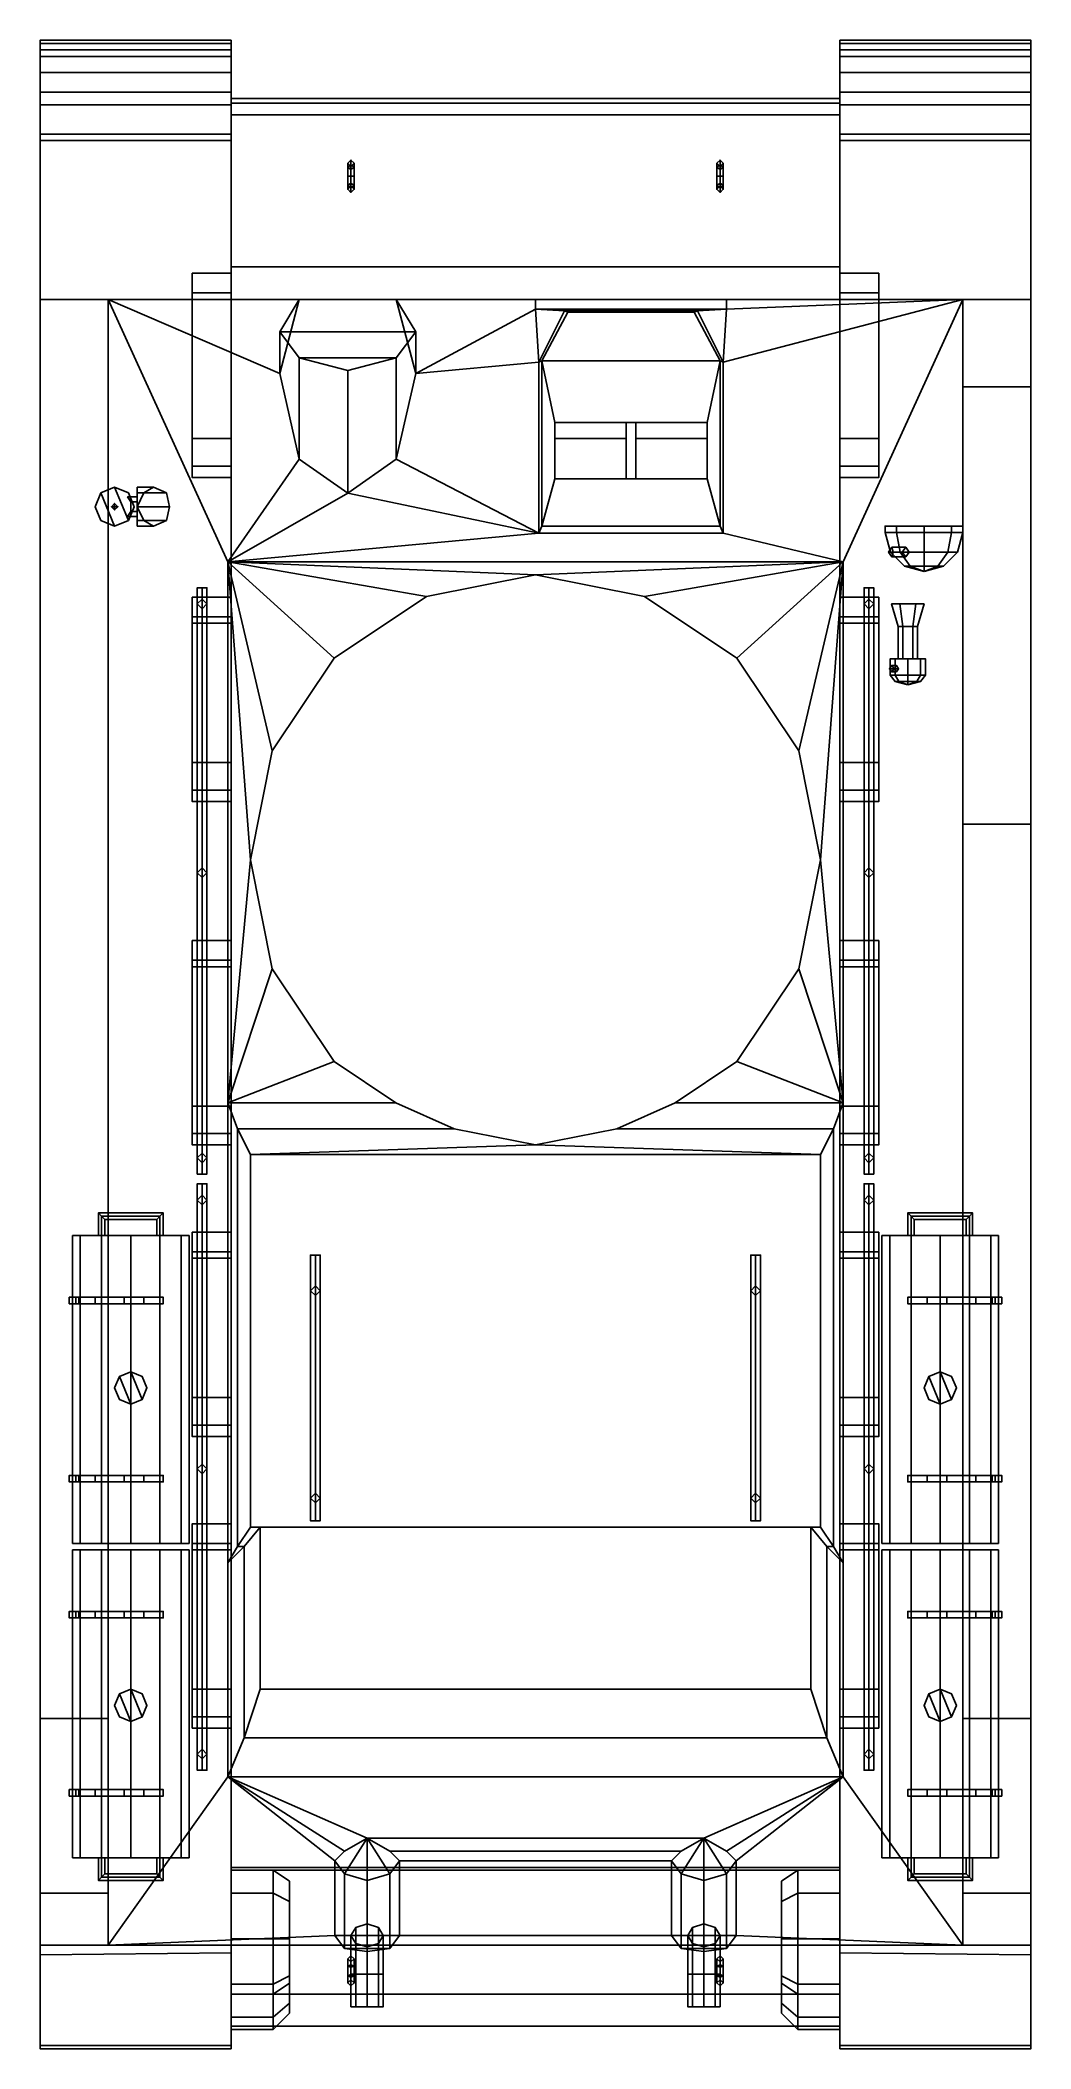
# Model space of a CAD drawing. Extents: x -1.53 to 1.53, y -3.03 to 3.17.
import ezdxf

# ---------------------------------------------------------------- set-up
doc = ezdxf.new("R2010")
doc.units = 0
doc.layers.get('0').update_dxf_attribs({"linetype": 'CONTINUOUS'})
doc.layers.add('MUDGUARDS', color=6, linetype='CONTINUOUS')

msp = doc.modelspace()

# ---------------------------------------------------------------- linework, layer by layer
for points in [[(0.94, 2.9754, 0.7554), (0.94, 2.99, 0.72), (-0.94, 2.99, 0.72), (-0.94, 2.9754, 0.7554)], [(0.94, 2.99, 0.72), (0.94, 2.9754, 0.6846), (-0.94, 2.9754, 0.6846), (-0.94, 2.99, 0.72)], [(-0.94, 2.9754, 0.7554), (-0.94, 2.99, 0.72), (-0.94, 2.99, 0.72), (-0.94, 2.9754, 0.6846)], [(0.94, 2.9754, 0.6846), (0.94, 2.99, 0.72), (0.94, 2.99, 0.72), (0.94, 2.9754, 0.7554)], [(0.94, 2.94, 0.77), (0.94, 2.9754, 0.7554), (-0.94, 2.9754, 0.7554), (-0.94, 2.94, 0.77)], [(0.94, 2.9754, 0.6846), (0.94, 2.94, 0.67), (-0.94, 2.94, 0.67), (-0.94, 2.9754, 0.6846)], [(-0.94, 2.94, 0.77), (-0.94, 2.9754, 0.7554), (-0.94, 2.9754, 0.6846), (-0.94, 2.94, 0.67)], [(-0.94, 2.47, 0.4), (-0.94, -2.47, 0.4), (-0.94, -2.96, 0.89), (-0.94, 2.94, 0.67)], [(0.94, 2.94, 0.67), (0.94, 2.47, 0.4), (-0.94, 2.47, 0.4), (-0.94, 2.94, 0.67)], [(-0.94, 2.94, 0.77), (-0.94, -2.96, 0.89), (-0.94, -2.7338, 1.08), (-0.94, 2.4045, 1.08)], [(0.94, 2.37, 1.1), (0.94, 2.94, 0.77), (-0.94, 2.94, 0.77), (-0.94, 2.37, 1.1)], [(-0.94, -2.96, 0.89), (-0.94, 2.94, 0.77), (-0.94, 2.94, 0.67), (-0.94, -2.96, 0.89)], [(0.94, 2.94, 0.67), (0.94, 2.9754, 0.6846), (0.94, 2.9754, 0.7554), (0.94, 2.94, 0.77)], [(0.94, -2.96, 0.89), (0.94, -2.47, 0.4), (0.94, 2.47, 0.4), (0.94, 2.94, 0.67)], [(0.94, -2.7338, 1.08), (0.94, -2.96, 0.89), (0.94, 2.94, 0.77), (0.94, 2.4045, 1.08)], [(0.94, -2.96, 0.89), (0.94, 2.94, 0.67), (0.94, 2.94, 0.77), (0.94, -2.96, 0.89)], [(-0.57, 2.8, 0.88), (-0.58, 2.79, 0.88), (-0.58, 2.7783, 0.9083), (-0.57, 2.7854, 0.9154)], [(-0.57, 2.7854, 0.8446), (-0.58, 2.7783, 0.8517), (-0.58, 2.79, 0.88), (-0.57, 2.8, 0.88)], [(-0.58, 2.79, 0.88), (-0.57, 2.78, 0.88), (-0.57, 2.7712, 0.9012), (-0.58, 2.7783, 0.9083)], [(-0.58, 2.7783, 0.8517), (-0.57, 2.7712, 0.8588), (-0.57, 2.78, 0.88), (-0.58, 2.79, 0.88)], [(-0.56, 2.79, 0.88), (-0.57, 2.8, 0.88), (-0.57, 2.7854, 0.9154), (-0.56, 2.7783, 0.9083)], [(-0.56, 2.7783, 0.8517), (-0.57, 2.7854, 0.8446), (-0.57, 2.8, 0.88), (-0.56, 2.79, 0.88)], [(-0.57, 2.78, 0.88), (-0.56, 2.79, 0.88), (-0.56, 2.7783, 0.9083), (-0.57, 2.7712, 0.9012)], [(-0.57, 2.7712, 0.8588), (-0.56, 2.7783, 0.8517), (-0.56, 2.79, 0.88), (-0.57, 2.78, 0.88)], [(0.57, 2.7854, 0.8446), (0.56, 2.7783, 0.8517), (0.56, 2.79, 0.88), (0.57, 2.8, 0.88)], [(0.57, 2.8, 0.88), (0.56, 2.79, 0.88), (0.56, 2.7783, 0.9083), (0.57, 2.7854, 0.9154)], [(0.56, 2.7783, 0.8517), (0.57, 2.7712, 0.8588), (0.57, 2.78, 0.88), (0.56, 2.79, 0.88)], [(0.56, 2.79, 0.88), (0.57, 2.78, 0.88), (0.57, 2.7712, 0.9012), (0.56, 2.7783, 0.9083)], [(0.58, 2.7783, 0.8517), (0.57, 2.7854, 0.8446), (0.57, 2.8, 0.88), (0.58, 2.79, 0.88)], [(0.58, 2.79, 0.88), (0.57, 2.8, 0.88), (0.57, 2.7854, 0.9154), (0.58, 2.7783, 0.9083)], [(0.57, 2.7712, 0.8588), (0.58, 2.7783, 0.8517), (0.58, 2.79, 0.88), (0.57, 2.78, 0.88)], [(0.57, 2.78, 0.88), (0.58, 2.79, 0.88), (0.58, 2.7783, 0.9083), (0.57, 2.7712, 0.9012)], [(-0.57, 2.7854, 0.9154), (-0.58, 2.7783, 0.9083), (-0.58, 2.75, 0.92), (-0.57, 2.75, 0.93)], [(-0.58, 2.7783, 0.9083), (-0.57, 2.7712, 0.9012), (-0.57, 2.75, 0.91), (-0.58, 2.75, 0.92)], [(-0.57, 2.75, 0.93), (-0.58, 2.75, 0.92), (-0.58, 2.7217, 0.9083), (-0.57, 2.7146, 0.9154)], [(-0.58, 2.75, 0.92), (-0.57, 2.75, 0.91), (-0.57, 2.7288, 0.9012), (-0.58, 2.7217, 0.9083)], [(-0.58, 2.7217, 0.9083), (-0.57, 2.7288, 0.9012), (-0.57, 2.72, 0.88), (-0.58, 2.71, 0.88)], [(-0.56, 2.7783, 0.9083), (-0.57, 2.7854, 0.9154), (-0.57, 2.75, 0.93), (-0.56, 2.75, 0.92)], [(-0.57, 2.7712, 0.9012), (-0.56, 2.7783, 0.9083), (-0.56, 2.75, 0.92), (-0.57, 2.75, 0.91)], [(-0.56, 2.75, 0.92), (-0.57, 2.75, 0.93), (-0.57, 2.7146, 0.9154), (-0.56, 2.7217, 0.9083)], [(-0.57, 2.75, 0.91), (-0.56, 2.75, 0.92), (-0.56, 2.7217, 0.9083), (-0.57, 2.7288, 0.9012)], [(-0.57, 2.7288, 0.9012), (-0.56, 2.7217, 0.9083), (-0.56, 2.71, 0.88), (-0.57, 2.72, 0.88)], [(0.57, 2.7854, 0.9154), (0.56, 2.7783, 0.9083), (0.56, 2.75, 0.92), (0.57, 2.75, 0.93)], [(0.56, 2.7783, 0.9083), (0.57, 2.7712, 0.9012), (0.57, 2.75, 0.91), (0.56, 2.75, 0.92)], [(0.56, 2.75, 0.92), (0.57, 2.75, 0.91), (0.57, 2.7288, 0.9012), (0.56, 2.7217, 0.9083)], [(0.57, 2.75, 0.93), (0.56, 2.75, 0.92), (0.56, 2.7217, 0.9083), (0.57, 2.7146, 0.9154)], [(0.56, 2.7217, 0.9083), (0.57, 2.7288, 0.9012), (0.57, 2.72, 0.88), (0.56, 2.71, 0.88)], [(0.58, 2.7783, 0.9083), (0.57, 2.7854, 0.9154), (0.57, 2.75, 0.93), (0.58, 2.75, 0.92)], [(0.57, 2.7712, 0.9012), (0.58, 2.7783, 0.9083), (0.58, 2.75, 0.92), (0.57, 2.75, 0.91)], [(0.57, 2.75, 0.91), (0.58, 2.75, 0.92), (0.58, 2.7217, 0.9083), (0.57, 2.7288, 0.9012)], [(0.58, 2.75, 0.92), (0.57, 2.75, 0.93), (0.57, 2.7146, 0.9154), (0.58, 2.7217, 0.9083)], [(0.57, 2.7288, 0.9012), (0.58, 2.7217, 0.9083), (0.58, 2.71, 0.88), (0.57, 2.72, 0.88)], [(-0.57, 2.7146, 0.9154), (-0.58, 2.7217, 0.9083), (-0.58, 2.71, 0.88), (-0.57, 2.7, 0.88)], [(-0.56, 2.7217, 0.9083), (-0.57, 2.7146, 0.9154), (-0.57, 2.7, 0.88), (-0.56, 2.71, 0.88)], [(0.57, 2.7146, 0.9154), (0.56, 2.7217, 0.9083), (0.56, 2.71, 0.88), (0.57, 2.7, 0.88)], [(0.58, 2.7217, 0.9083), (0.57, 2.7146, 0.9154), (0.57, 2.7, 0.88), (0.58, 2.71, 0.88)], [(-0.94, 2.4506, 0.555), (-0.94, 2.4506, 0.485), (-1.06, 2.4506, 0.485), (-1.06, 2.4506, 0.555)], [(-0.94, 2.4506, 0.485), (-0.94, 2.39, 0.45), (-1.06, 2.39, 0.45), (-1.06, 2.4506, 0.485)], [(-0.94, 2.39, 0.59), (-0.94, 2.4506, 0.555), (-1.06, 2.4506, 0.555), (-1.06, 2.39, 0.59)], [(-1.06, 2.39, 0.45), (-1.06, 2.37, 0.45), (-1.06, 2.39, 0.59), (-1.06, 2.4506, 0.555)], [(-1.06, 2.4506, 0.485), (-1.06, 2.39, 0.45), (-1.06, 2.4506, 0.555), (-1.06, 2.4506, 0.485)], [(0.94, 2.47, 0.4), (0.94, -2.47, 0.4), (-0.94, -2.47, 0.4), (-0.94, 2.47, 0.4)], [(1.06, 2.39, 0.59), (1.06, 2.4506, 0.555), (0.94, 2.4506, 0.555), (0.94, 2.39, 0.59)], [(1.06, 2.4506, 0.555), (1.06, 2.4506, 0.485), (0.94, 2.4506, 0.485), (0.94, 2.4506, 0.555)], [(1.06, 2.4506, 0.485), (1.06, 2.39, 0.45), (0.94, 2.39, 0.45), (0.94, 2.4506, 0.485)], [(1.06, 2.4506, 0.555), (1.06, 2.39, 0.59), (1.06, 2.37, 0.45), (1.06, 2.39, 0.45)], [(1.06, 2.4506, 0.485), (1.06, 2.4506, 0.555), (1.06, 2.39, 0.45), (1.06, 2.4506, 0.485)], [(-1.32, 2.37, 1.1), (-1.32, -2.71, 1.1), (-0.95, -2.19, 1.56), (-0.95, 1.56, 1.56)], [(-0.73, 1.877, 1.38), (-0.79, 2.1411, 1.23), (-1.32, 2.37, 1.1), (-0.95, 1.56, 1.56)], [(-0.79, 2.1411, 1.23), (-0.73, 2.37, 1.1), (-0.73, 2.37, 1.1), (-1.32, 2.37, 1.1)], [(-1.06, 2.39, 0.59), (-1.06, 1.94, 0.59), (-0.94, 1.94, 0.59), (-0.94, 2.39, 0.59)], [(-1.06, 2.37, 0.45), (-1.06, 1.94, 0.35), (-1.06, 1.94, 0.59), (-1.06, 2.39, 0.59)], [(-0.94, 2.39, 0.45), (-0.94, 2.37, 0.45), (-1.06, 2.37, 0.45), (-1.06, 2.39, 0.45)], [(-0.94, 2.37, 0.45), (-0.94, 1.94, 0.35), (-1.06, 1.94, 0.35), (-1.06, 2.37, 0.45)], [(-0.79, 2.27, 1.23), (-0.73, 2.37, 1.1), (-0.73, 2.37, 1.1), (-0.79, 2.1411, 1.23)], [(-0.37, 2.27, 1.23), (-0.43, 2.37, 1.1), (-0.73, 2.37, 1.1), (-0.79, 2.27, 1.23)], [(-0.43, 2.37, 1.1), (-0.37, 2.27, 1.23), (-0.37, 2.1411, 1.23), (-0.43, 2.37, 1.1)], [(-0.43, 2.37, 1.1), (-0.37, 2.1411, 1.23), (0, 2.34, 1.117), (0, 2.37, 1.1)], [(0, 2.37, 1.1), (0, 2.34, 1.117), (0, 2.34, 1.15), (0, 2.37, 1.13)], [(0, 2.37, 1.13), (0, 2.34, 1.15), (0.59, 2.34, 1.15), (0.59, 2.37, 1.13)], [(0.59, 2.37, 1.13), (0.59, 2.37, 1.1), (0, 2.37, 1.1), (0, 2.37, 1.13)], [(0.58, 2.1763, 1.21), (0.58, 1.648, 1.51), (0.95, 1.56, 1.56), (1.32, 2.37, 1.1)], [(0.59, 2.34, 1.117), (0.58, 2.1763, 1.21), (1.32, 2.37, 1.1)], [(0.59, 2.34, 1.15), (0.59, 2.34, 1.117), (0.59, 2.37, 1.1), (0.59, 2.37, 1.13)], [(0.59, 2.37, 1.1), (0.59, 2.34, 1.117), (1.32, 2.37, 1.1)], [(0.94, 2.39, 0.59), (0.94, 1.94, 0.59), (1.06, 1.94, 0.59), (1.06, 2.39, 0.59)], [(1.06, 2.39, 0.45), (1.06, 2.37, 0.45), (0.94, 2.37, 0.45), (0.94, 2.39, 0.45)], [(1.06, 2.37, 0.45), (1.06, 1.94, 0.35), (0.94, 1.94, 0.35), (0.94, 2.37, 0.45)], [(0.95, -2.19, 1.56), (1.32, -2.71, 1.1), (1.32, 2.37, 1.1), (0.95, 1.56, 1.56)], [(1.06, 1.94, 0.59), (1.06, 1.94, 0.35), (1.06, 2.37, 0.45), (1.06, 2.39, 0.59)], [(-0.37, 2.1411, 1.23), (-0.37, 2.1411, 1.23), (0.01, 2.1763, 1.21), (0, 2.34, 1.117)], [(0, 2.34, 1.15), (0, 2.34, 1.117), (0.59, 2.34, 1.117), (0.59, 2.34, 1.15)], [(0, 2.34, 1.117), (0.09, 2.3348, 1.12), (0.5, 2.3348, 1.12), (0.59, 2.34, 1.117)], [(0, 2.34, 1.117), (0.01, 2.1763, 1.21), (0.09, 2.3348, 1.12)], [(0.1, 2.33, 1.14), (0.09, 2.3348, 1.12), (0.01, 2.1763, 1.21), (0.02, 2.18, 1.23)], [(0.57, 2.18, 1.23), (0.49, 2.33, 1.14), (0.1, 2.33, 1.14), (0.02, 2.18, 1.23)], [(0.49, 2.33, 1.14), (0.5, 2.3348, 1.12), (0.09, 2.3348, 1.12), (0.1, 2.33, 1.14)], [(0.58, 2.1763, 1.21), (0.5, 2.3348, 1.12), (0.49, 2.33, 1.14), (0.57, 2.18, 1.23)], [(0.5, 2.3348, 1.12), (0.58, 2.1763, 1.21), (0.59, 2.34, 1.117)], [(-0.73, 2.19, 1.38), (-0.79, 2.27, 1.23), (-0.79, 2.1411, 1.23), (-0.73, 1.877, 1.38)], [(-0.43, 2.19, 1.38), (-0.37, 2.27, 1.23), (-0.79, 2.27, 1.23), (-0.73, 2.19, 1.38)], [(-0.37, 2.27, 1.23), (-0.43, 2.19, 1.38), (-0.43, 1.877, 1.38), (-0.37, 2.1411, 1.23)], [(-0.58, 2.15, 1.44), (-0.73, 2.19, 1.38), (-0.73, 1.877, 1.38), (-0.58, 1.7713, 1.44)], [(-0.58, 2.15, 1.44), (-0.43, 2.19, 1.38), (-0.73, 2.19, 1.38), (-0.58, 2.15, 1.44)], [(-0.43, 2.19, 1.38), (-0.58, 2.15, 1.44), (-0.58, 1.7713, 1.44), (-0.43, 1.877, 1.38)], [(-0.37, 2.1411, 1.23), (-0.43, 1.877, 1.38), (0.01, 1.648, 1.51), (0.01, 2.1763, 1.21)], [(0.02, 2.18, 1.23), (0.01, 2.1763, 1.21), (0.01, 1.648, 1.51), (0.02, 1.67, 1.51)], [(0.57, 1.67, 1.51), (0.57, 2.18, 1.23), (0.02, 2.18, 1.23), (0.02, 1.67, 1.51)], [(0.02, 2.18, 1.23), (0.02, 1.67, 1.51), (0.06, 1.8157, 1.43), (0.06, 1.99, 1.3343)], [(0.02, 2.18, 1.23), (0.06, 1.99, 1.3343), (0.53, 1.99, 1.3343), (0.57, 2.18, 1.23)], [(0.53, 1.99, 1.3343), (0.53, 1.8157, 1.43), (0.57, 1.67, 1.51), (0.57, 2.18, 1.23)], [(0.58, 1.648, 1.51), (0.58, 2.1763, 1.21), (0.57, 2.18, 1.23), (0.57, 1.67, 1.51)], [(-0.94, 1.8551, 0.3851), (-0.94, 1.94, 0.35), (-0.94, 2.155, 0.4), (-0.94, 1.849, 0.4)], [(0.94, 2.155, 0.4), (0.94, 1.94, 0.35), (0.94, 1.8551, 0.3851), (0.94, 1.849, 0.4)], [(1.32, 2.1, 1.1), (1.32, 0.75, 1.1), (1.32, 0.75, 1.27), (1.32, 2.1, 1.27)], [(1.53, 2.1, 1.27), (1.53, 2.1, 1.1), (1.32, 2.1, 1.1), (1.32, 2.1, 1.27)], [(1.32, 2.1, 1.27), (1.32, 0.75, 1.27), (1.53, 0.75, 1.27), (1.53, 2.1, 1.27)], [(1.53, 0.75, 1.27), (1.53, 0.75, 1.1), (1.53, 2.1, 1.1), (1.53, 2.1, 1.27)], [(0.06, 1.99, 1.4), (0.06, 1.99, 1.3343), (0.06, 1.8157, 1.43), (0.06, 1.94, 1.43)], [(0.28, 1.94, 1.43), (0.28, 1.99, 1.4), (0.06, 1.99, 1.4), (0.06, 1.94, 1.43)], [(0.28, 1.99, 1.4), (0.28, 1.99, 1.3343), (0.06, 1.99, 1.3343), (0.06, 1.99, 1.4)], [(0.28, 1.8157, 1.43), (0.28, 1.99, 1.3343), (0.28, 1.99, 1.4), (0.28, 1.94, 1.43)], [(0.28, 1.99, 1.3343), (0.28, 1.8157, 1.43), (0.31, 1.8157, 1.43), (0.31, 1.99, 1.3343)], [(0.53, 1.94, 1.43), (0.53, 1.99, 1.4), (0.31, 1.99, 1.4), (0.31, 1.94, 1.43)], [(0.31, 1.99, 1.4), (0.31, 1.99, 1.3343), (0.31, 1.8157, 1.43), (0.31, 1.94, 1.43)], [(0.53, 1.99, 1.4), (0.53, 1.99, 1.3343), (0.31, 1.99, 1.3343), (0.31, 1.99, 1.4)], [(0.53, 1.8157, 1.43), (0.53, 1.99, 1.3343), (0.53, 1.99, 1.4), (0.53, 1.94, 1.43)], [(-0.94, 1.94, 0.35), (-0.94, 1.8551, 0.3851), (-1.06, 1.8551, 0.3851), (-1.06, 1.94, 0.35)], [(-0.94, 1.8551, 0.5549), (-0.94, 1.94, 0.59), (-1.06, 1.94, 0.59), (-1.06, 1.8551, 0.5549)], [(-1.06, 1.8551, 0.5549), (-1.06, 1.94, 0.59), (-1.06, 1.94, 0.35), (-1.06, 1.8551, 0.3851)], [(0.06, 1.94, 1.43), (0.06, 1.8157, 1.43), (0.28, 1.8157, 1.43), (0.28, 1.94, 1.43)], [(0.31, 1.94, 1.43), (0.31, 1.8157, 1.43), (0.53, 1.8157, 1.43), (0.53, 1.94, 1.43)], [(1.06, 1.8551, 0.5549), (1.06, 1.94, 0.59), (0.94, 1.94, 0.59), (0.94, 1.8551, 0.5549)], [(1.06, 1.94, 0.35), (1.06, 1.8551, 0.3851), (0.94, 1.8551, 0.3851), (0.94, 1.94, 0.35)], [(1.06, 1.8551, 0.3851), (1.06, 1.94, 0.35), (1.06, 1.94, 0.59), (1.06, 1.8551, 0.5549)], [(-0.58, 1.7713, 1.44), (-0.73, 1.877, 1.38), (-0.95, 1.56, 1.56)], [(0.01, 1.648, 1.51), (-0.43, 1.877, 1.38), (-0.58, 1.7713, 1.44)], [(-0.94, 1.82, 0.47), (-0.94, 1.8551, 0.5549), (-1.06, 1.8551, 0.5549), (-1.06, 1.82, 0.47)], [(-0.94, 1.8551, 0.3851), (-0.94, 1.82, 0.47), (-1.06, 1.82, 0.47), (-1.06, 1.8551, 0.3851)], [(-1.06, 1.82, 0.47), (-1.06, 1.8551, 0.5549), (-1.06, 1.8551, 0.3851), (-1.06, 1.82, 0.47)], [(0.06, 1.8157, 1.43), (0.02, 1.67, 1.51), (0.57, 1.67, 1.51), (0.53, 1.8157, 1.43)], [(1.06, 1.82, 0.47), (1.06, 1.8551, 0.5549), (0.94, 1.8551, 0.5549), (0.94, 1.82, 0.47)], [(1.06, 1.8551, 0.3851), (1.06, 1.82, 0.47), (0.94, 1.82, 0.47), (0.94, 1.8551, 0.3851)], [(1.06, 1.82, 0.47), (1.06, 1.8551, 0.3851), (1.06, 1.8551, 0.5549), (1.06, 1.82, 0.47)], [(-1.3424, 1.7724, 1.21), (-1.36, 1.73, 1.21), (-1.36, 1.73, 1.36), (-1.3424, 1.7724, 1.36)], [(-1.3, 1.67, 1.36), (-1.3424, 1.7724, 1.36), (-1.36, 1.73, 1.36), (-1.3424, 1.6876, 1.36)], [(-1.3424, 1.6876, 1.21), (-1.36, 1.73, 1.21), (-1.3424, 1.7724, 1.21), (-1.3, 1.67, 1.21)], [(-1.3, 1.79, 1.21), (-1.3424, 1.7724, 1.21), (-1.3424, 1.7724, 1.36), (-1.3, 1.79, 1.36)], [(-1.2576, 1.6876, 1.36), (-1.3, 1.79, 1.36), (-1.3424, 1.7724, 1.36), (-1.3, 1.67, 1.36)], [(-1.3, 1.67, 1.21), (-1.3424, 1.7724, 1.21), (-1.3, 1.79, 1.21), (-1.2576, 1.6876, 1.21)], [(-1.3, 1.74, 1.36), (-1.31, 1.73, 1.36), (-1.3, 1.73, 3.86)], [(-1.2576, 1.7724, 1.21), (-1.3, 1.79, 1.21), (-1.3, 1.79, 1.36), (-1.2576, 1.7724, 1.36)], [(-1.24, 1.73, 1.36), (-1.2576, 1.7724, 1.36), (-1.3, 1.79, 1.36), (-1.2576, 1.6876, 1.36)], [(-1.2576, 1.6876, 1.21), (-1.3, 1.79, 1.21), (-1.2576, 1.7724, 1.21), (-1.24, 1.73, 1.21)], [(-1.29, 1.73, 1.36), (-1.3, 1.74, 1.36), (-1.3, 1.73, 3.86)], [(-1.23, 1.745, 1.296), (-1.23, 1.76, 1.27), (-1.26, 1.76, 1.27), (-1.25, 1.745, 1.296)], [(-1.23, 1.76, 1.27), (-1.23, 1.745, 1.244), (-1.25, 1.745, 1.244), (-1.26, 1.76, 1.27)], [(-1.24, 1.73, 1.21), (-1.2576, 1.7724, 1.21), (-1.2576, 1.7724, 1.36), (-1.24, 1.73, 1.36)], [(-1.23, 1.715, 1.296), (-1.23, 1.745, 1.296), (-1.25, 1.745, 1.296), (-1.25, 1.715, 1.296)], [(-1.23, 1.745, 1.244), (-1.23, 1.715, 1.244), (-1.25, 1.715, 1.244), (-1.25, 1.745, 1.244)], [(-1.18, 1.79, 1.27), (-1.21, 1.7724, 1.2276), (-1.23, 1.7724, 1.2276), (-1.23, 1.79, 1.27)], [(-1.14, 1.7724, 1.3124), (-1.18, 1.79, 1.27), (-1.23, 1.79, 1.27), (-1.23, 1.7724, 1.3124)], [(-1.23, 1.73, 1.33), (-1.23, 1.7724, 1.3124), (-1.23, 1.79, 1.27), (-1.23, 1.6876, 1.3124)], [(-1.23, 1.6876, 1.3124), (-1.23, 1.79, 1.27), (-1.23, 1.7724, 1.2276), (-1.23, 1.67, 1.27)], [(-1.21, 1.7724, 1.2276), (-1.23, 1.73, 1.21), (-1.23, 1.73, 1.21), (-1.23, 1.7724, 1.2276)], [(-1.13, 1.73, 1.33), (-1.14, 1.7724, 1.3124), (-1.23, 1.7724, 1.3124), (-1.23, 1.73, 1.33)], [(-1.23, 1.67, 1.27), (-1.23, 1.7724, 1.2276), (-1.23, 1.73, 1.21), (-1.23, 1.6876, 1.2276)], [(0.01, 1.648, 1.51), (-0.58, 1.7713, 1.44), (-0.95, 1.56, 1.56)], [(-1.36, 1.73, 1.21), (-1.3424, 1.6876, 1.21), (-1.3424, 1.6876, 1.36), (-1.36, 1.73, 1.36)], [(-1.3424, 1.6876, 1.21), (-1.3, 1.67, 1.21), (-1.3, 1.67, 1.36), (-1.3424, 1.6876, 1.36)], [(-1.31, 1.73, 1.36), (-1.3, 1.72, 1.36), (-1.3, 1.73, 3.86)], [(-1.3, 1.72, 1.36), (-1.29, 1.73, 1.36), (-1.3, 1.73, 3.86)], [(-1.3, 1.67, 1.21), (-1.2576, 1.6876, 1.21), (-1.2576, 1.6876, 1.36), (-1.3, 1.67, 1.36)], [(-1.23, 1.7, 1.27), (-1.23, 1.715, 1.296), (-1.25, 1.715, 1.296), (-1.26, 1.7, 1.27)], [(-1.23, 1.715, 1.244), (-1.23, 1.7, 1.27), (-1.26, 1.7, 1.27), (-1.25, 1.715, 1.244)], [(-1.2576, 1.6876, 1.21), (-1.24, 1.73, 1.21), (-1.24, 1.73, 1.36), (-1.2576, 1.6876, 1.36)], [(-1.14, 1.6876, 1.3124), (-1.13, 1.73, 1.33), (-1.23, 1.73, 1.33), (-1.23, 1.6876, 1.3124)], [(-1.23, 1.73, 1.21), (-1.21, 1.6876, 1.2276), (-1.23, 1.6876, 1.2276), (-1.23, 1.73, 1.21)], [(-1.18, 1.67, 1.27), (-1.14, 1.6876, 1.3124), (-1.23, 1.6876, 1.3124), (-1.23, 1.67, 1.27)], [(-1.21, 1.6876, 1.2276), (-1.18, 1.67, 1.27), (-1.23, 1.67, 1.27), (-1.23, 1.6876, 1.2276)], [(0.01, 1.648, 1.51), (-0.95, 1.56, 1.56), (0.95, 1.56, 1.56), (0.58, 1.648, 1.51)], [(0.02, 1.67, 1.51), (0.01, 1.648, 1.51), (0.58, 1.648, 1.51), (0.57, 1.67, 1.51)], [(1.1151, 1.67, 1.5549), (1.08, 1.67, 1.47), (1.08, 1.65, 1.47), (1.1151, 1.65, 1.5549)], [(1.08, 1.67, 1.47), (1.1151, 1.67, 1.3851), (1.1151, 1.65, 1.3851), (1.08, 1.65, 1.47)], [(1.2849, 1.67, 1.5549), (1.08, 1.67, 1.47), (1.1151, 1.67, 1.5549), (1.2, 1.67, 1.59)], [(1.32, 1.67, 1.47), (1.1151, 1.67, 1.3851), (1.08, 1.67, 1.47), (1.2849, 1.67, 1.5549)], [(1.0961, 1.59, 1.47), (1.08, 1.65, 1.47), (1.1151, 1.65, 1.3851), (1.1265, 1.59, 1.3965)], [(1.1265, 1.59, 1.5435), (1.1151, 1.65, 1.5549), (1.08, 1.65, 1.47), (1.0961, 1.59, 1.47)], [(1.2, 1.67, 1.59), (1.1151, 1.67, 1.5549), (1.1151, 1.65, 1.5549), (1.2, 1.65, 1.59)], [(1.1151, 1.67, 1.3851), (1.2, 1.67, 1.35), (1.2, 1.65, 1.35), (1.1151, 1.65, 1.3851)], [(1.2849, 1.67, 1.3851), (1.2, 1.67, 1.35), (1.1151, 1.67, 1.3851), (1.32, 1.67, 1.47)], [(1.1265, 1.59, 1.3965), (1.1151, 1.65, 1.3851), (1.2, 1.65, 1.35), (1.2, 1.59, 1.3661)], [(1.2, 1.59, 1.5739), (1.2, 1.65, 1.59), (1.1151, 1.65, 1.5549), (1.1265, 1.59, 1.5435)], [(1.2849, 1.67, 1.5549), (1.2, 1.67, 1.59), (1.2, 1.65, 1.59), (1.2849, 1.65, 1.5549)], [(1.2, 1.67, 1.35), (1.2849, 1.67, 1.3851), (1.2849, 1.65, 1.3851), (1.2, 1.65, 1.35)], [(1.2, 1.59, 1.3661), (1.2, 1.65, 1.35), (1.2849, 1.65, 1.3851), (1.2735, 1.59, 1.3965)], [(1.2735, 1.59, 1.5435), (1.2849, 1.65, 1.5549), (1.2, 1.65, 1.59), (1.2, 1.59, 1.5739)], [(1.2735, 1.59, 1.3965), (1.2849, 1.65, 1.3851), (1.32, 1.65, 1.47), (1.3039, 1.59, 1.47)], [(1.3039, 1.59, 1.47), (1.32, 1.65, 1.47), (1.2849, 1.65, 1.5549), (1.2735, 1.59, 1.5435)], [(1.32, 1.67, 1.47), (1.2849, 1.67, 1.5549), (1.2849, 1.65, 1.5549), (1.32, 1.65, 1.47)], [(1.2849, 1.67, 1.3851), (1.32, 1.67, 1.47), (1.32, 1.65, 1.47), (1.2849, 1.65, 1.3851)], [(-0.95, 1.56, 1.56), (0, 1.52, 1.56), (0, 1.52, 1.56), (0.95, 1.56, 1.56)], [(-0.95, 1.56, 1.56), (-0.3368, 1.453, 1.56), (-0.3368, 1.453, 1.56), (0, 1.52, 1.56)], [(-0.95, 1.56, 1.56), (-0.6223, 1.2623, 1.56), (-0.6223, 1.2623, 1.56), (-0.3368, 1.453, 1.56)], [(-0.95, 1.56, 1.56), (-0.813, 0.9768, 1.56), (-0.813, 0.9768, 1.56), (-0.6223, 1.2623, 1.56)], [(-0.95, 1.56, 1.56), (-0.88, 0.64, 1.56), (-0.88, 0.64, 1.56), (-0.813, 0.9768, 1.56)], [(-0.95, 1.56, 1.56), (-0.95, -0.11, 1.56), (-0.95, -0.11, 1.56), (-0.88, 0.64, 1.56)], [(0.95, 1.56, 1.56), (0, 1.52, 1.56), (0, 1.52, 1.56), (0.3368, 1.453, 1.56)], [(0.95, 1.56, 1.56), (0.3368, 1.453, 1.56), (0.3368, 1.453, 1.56), (0.6223, 1.2623, 1.56)], [(0.95, 1.56, 1.56), (0.6223, 1.2623, 1.56), (0.6223, 1.2623, 1.56), (0.813, 0.9768, 1.56)], [(0.95, 1.56, 1.56), (0.813, 0.9768, 1.56), (0.813, 0.9768, 1.56), (0.88, 0.64, 1.56)], [(0.95, 1.56, 1.56), (0.88, 0.64, 1.56), (0.88, 0.64, 1.56), (0.95, -0.11, 1.56)], [(1.1328, 1.59, 1.424), (1.1434, 1.605, 1.4134), (1.101, 1.605, 1.371), (1.0904, 1.59, 1.3816)], [(1.1434, 1.575, 1.4134), (1.1328, 1.59, 1.424), (1.0904, 1.59, 1.3816), (1.101, 1.575, 1.371)], [(1.14, 1.5461, 1.47), (1.0961, 1.59, 1.47), (1.1265, 1.59, 1.3965), (1.1576, 1.5461, 1.4276)], [(1.1576, 1.5461, 1.5124), (1.1265, 1.59, 1.5435), (1.0961, 1.59, 1.47), (1.14, 1.5461, 1.47)], [(1.1434, 1.605, 1.4134), (1.154, 1.59, 1.4028), (1.1045, 1.59, 1.3533), (1.101, 1.605, 1.371)], [(1.154, 1.59, 1.4028), (1.1434, 1.575, 1.4134), (1.101, 1.575, 1.371), (1.1045, 1.59, 1.3533)], [(1.1576, 1.5461, 1.4276), (1.1265, 1.59, 1.3965), (1.2, 1.59, 1.3661), (1.2, 1.5461, 1.41)], [(1.2, 1.5461, 1.53), (1.2, 1.59, 1.5739), (1.1265, 1.59, 1.5435), (1.1576, 1.5461, 1.5124)], [(1.2, 1.5461, 1.41), (1.2, 1.59, 1.3661), (1.2735, 1.59, 1.3965), (1.2424, 1.5461, 1.4276)], [(1.2424, 1.5461, 1.5124), (1.2735, 1.59, 1.5435), (1.2, 1.59, 1.5739), (1.2, 1.5461, 1.53)], [(1.2424, 1.5461, 1.4276), (1.2735, 1.59, 1.3965), (1.3039, 1.59, 1.47), (1.26, 1.5461, 1.47)], [(1.26, 1.5461, 1.47), (1.3039, 1.59, 1.47), (1.2735, 1.59, 1.5435), (1.2424, 1.5461, 1.5124)], [(1.2, 1.53, 1.47), (1.14, 1.5461, 1.47), (1.1576, 1.5461, 1.4276), (1.2, 1.53, 1.47)], [(1.2, 1.53, 1.47), (1.1576, 1.5461, 1.5124), (1.14, 1.5461, 1.47), (1.2, 1.53, 1.47)], [(1.2, 1.53, 1.47), (1.1576, 1.5461, 1.4276), (1.2, 1.5461, 1.41), (1.2, 1.53, 1.47)], [(1.2, 1.53, 1.47), (1.2, 1.5461, 1.53), (1.1576, 1.5461, 1.5124), (1.2, 1.53, 1.47)], [(1.2, 1.53, 1.47), (1.2, 1.5461, 1.41), (1.2424, 1.5461, 1.4276), (1.2, 1.53, 1.47)], [(1.2, 1.53, 1.47), (1.2424, 1.5461, 1.4276), (1.26, 1.5461, 1.47), (1.2, 1.53, 1.47)], [(1.2, 1.53, 1.47), (1.26, 1.5461, 1.47), (1.2424, 1.5461, 1.5124), (1.2, 1.53, 1.47)], [(1.2, 1.53, 1.47), (1.2424, 1.5461, 1.5124), (1.2, 1.5461, 1.53), (1.2, 1.53, 1.47)], [(-1.06, 1.4506, 0.485), (-1.06, 1.39, 0.45), (-1.06, 1.4506, 0.555), (-1.06, 1.4506, 0.485)], [(-1.06, 1.39, 0.45), (-1.06, 1.37, 0.45), (-1.06, 1.39, 0.59), (-1.06, 1.4506, 0.555)], [(-0.94, 1.4506, 0.555), (-0.94, 1.4506, 0.485), (-1.06, 1.4506, 0.485), (-1.06, 1.4506, 0.555)], [(-0.94, 1.4506, 0.485), (-0.94, 1.39, 0.45), (-1.06, 1.39, 0.45), (-1.06, 1.4506, 0.485)], [(-0.94, 1.39, 0.59), (-0.94, 1.4506, 0.555), (-1.06, 1.4506, 0.555), (-1.06, 1.39, 0.59)], [(-1.015, 1.48, 1.54), (-1.03, 1.48, 1.525), (-1.045, 1.48, 1.54), (-1.03, 1.48, 1.555)], [(-1.045, 1.48, 1.54), (-1.03, 1.48, 1.525), (-1.03, -0.33, 1.525), (-1.045, -0.33, 1.54)], [(-1.03, 1.48, 1.555), (-1.045, 1.48, 1.54), (-1.045, -0.33, 1.54), (-1.03, -0.33, 1.555)], [(-1.03, 1.445, 1.46), (-1.045, 1.43, 1.44), (-1.045, 1.43, 1.54), (-1.03, 1.445, 1.525)], [(-1.045, 1.43, 1.44), (-1.03, 1.415, 1.46), (-1.03, 1.415, 1.525), (-1.045, 1.43, 1.54)], [(-1.03, 1.48, 1.525), (-1.015, 1.48, 1.54), (-1.015, -0.33, 1.54), (-1.03, -0.33, 1.525)], [(-1.015, 1.48, 1.54), (-1.03, 1.48, 1.555), (-1.03, -0.33, 1.555), (-1.015, -0.33, 1.54)], [(-1.015, 1.43, 1.47), (-1.03, 1.445, 1.46), (-1.03, 1.445, 1.525), (-1.015, 1.43, 1.54)], [(-1.03, 1.415, 1.46), (-1.015, 1.43, 1.47), (-1.015, 1.43, 1.54), (-1.03, 1.415, 1.525)], [(1.06, 1.4506, 0.555), (1.06, 1.4506, 0.485), (0.94, 1.4506, 0.485), (0.94, 1.4506, 0.555)], [(1.06, 1.4506, 0.485), (1.06, 1.39, 0.45), (0.94, 1.39, 0.45), (0.94, 1.4506, 0.485)], [(1.06, 1.39, 0.59), (1.06, 1.4506, 0.555), (0.94, 1.4506, 0.555), (0.94, 1.39, 0.59)], [(1.03, 1.48, 1.555), (1.015, 1.48, 1.54), (1.015, -0.33, 1.54), (1.03, -0.33, 1.555)], [(1.015, 1.48, 1.54), (1.03, 1.48, 1.525), (1.03, -0.33, 1.525), (1.015, -0.33, 1.54)], [(1.045, 1.48, 1.54), (1.03, 1.48, 1.525), (1.015, 1.48, 1.54), (1.03, 1.48, 1.555)], [(1.03, 1.445, 1.46), (1.015, 1.43, 1.47), (1.015, 1.43, 1.54), (1.03, 1.445, 1.525)], [(1.015, 1.43, 1.47), (1.03, 1.415, 1.46), (1.03, 1.415, 1.525), (1.015, 1.43, 1.54)], [(1.045, 1.48, 1.54), (1.03, 1.48, 1.555), (1.03, -0.33, 1.555), (1.045, -0.33, 1.54)], [(1.03, 1.48, 1.525), (1.045, 1.48, 1.54), (1.045, -0.33, 1.54), (1.03, -0.33, 1.525)], [(1.045, 1.43, 1.44), (1.03, 1.445, 1.46), (1.03, 1.445, 1.525), (1.045, 1.43, 1.54)], [(1.03, 1.415, 1.46), (1.045, 1.43, 1.44), (1.045, 1.43, 1.54), (1.03, 1.415, 1.525)], [(1.06, 1.4506, 0.485), (1.06, 1.4506, 0.555), (1.06, 1.39, 0.45), (1.06, 1.4506, 0.485)], [(1.06, 1.4506, 0.555), (1.06, 1.39, 0.59), (1.06, 1.37, 0.45), (1.06, 1.39, 0.45)], [(1.135, 1.36, 1.394), (1.12, 1.36, 1.42), (1.1, 1.43, 1.42), (1.125, 1.43, 1.3767)], [(1.12, 1.36, 1.42), (1.135, 1.36, 1.446), (1.125, 1.43, 1.4633), (1.1, 1.43, 1.42)], [(1.125, 1.43, 1.4633), (1.175, 1.43, 1.4633), (1.2, 1.43, 1.42), (1.1, 1.43, 1.42)], [(1.1, 1.43, 1.42), (1.2, 1.43, 1.42), (1.175, 1.43, 1.3767), (1.125, 1.43, 1.3767)], [(1.165, 1.36, 1.394), (1.135, 1.36, 1.394), (1.125, 1.43, 1.3767), (1.175, 1.43, 1.3767)], [(1.135, 1.36, 1.446), (1.165, 1.36, 1.446), (1.175, 1.43, 1.4633), (1.125, 1.43, 1.4633)], [(1.18, 1.36, 1.42), (1.165, 1.36, 1.394), (1.175, 1.43, 1.3767), (1.2, 1.43, 1.42)], [(1.165, 1.36, 1.446), (1.18, 1.36, 1.42), (1.2, 1.43, 1.42), (1.175, 1.43, 1.4633)], [(-1.06, 1.37, 0.45), (-1.06, 0.94, 0.35), (-1.06, 0.94, 0.59), (-1.06, 1.39, 0.59)], [(-0.94, 1.39, 0.45), (-0.94, 1.37, 0.45), (-1.06, 1.37, 0.45), (-1.06, 1.39, 0.45)], [(-1.06, 1.39, 0.59), (-1.06, 0.94, 0.59), (-0.94, 0.94, 0.59), (-0.94, 1.39, 0.59)], [(-0.94, 1.37, 0.45), (-0.94, 0.94, 0.35), (-1.06, 0.94, 0.35), (-1.06, 1.37, 0.45)], [(1.06, 1.39, 0.45), (1.06, 1.37, 0.45), (0.94, 1.37, 0.45), (0.94, 1.39, 0.45)], [(0.94, 1.39, 0.59), (0.94, 0.94, 0.59), (1.06, 0.94, 0.59), (1.06, 1.39, 0.59)], [(1.06, 1.37, 0.45), (1.06, 0.94, 0.35), (0.94, 0.94, 0.35), (0.94, 1.37, 0.45)], [(1.06, 0.94, 0.59), (1.06, 0.94, 0.35), (1.06, 1.37, 0.45), (1.06, 1.39, 0.59)], [(1.135, 1.36, 1.446), (1.12, 1.36, 1.42), (1.12, 1.26, 1.42), (1.135, 1.26, 1.446)], [(1.12, 1.36, 1.42), (1.135, 1.36, 1.394), (1.135, 1.26, 1.394), (1.12, 1.26, 1.42)], [(1.165, 1.36, 1.446), (1.135, 1.36, 1.446), (1.135, 1.26, 1.446), (1.165, 1.26, 1.446)], [(1.135, 1.36, 1.394), (1.165, 1.36, 1.394), (1.165, 1.26, 1.394), (1.135, 1.26, 1.394)], [(1.18, 1.36, 1.42), (1.165, 1.36, 1.446), (1.165, 1.26, 1.446), (1.18, 1.26, 1.42)], [(1.165, 1.36, 1.394), (1.18, 1.36, 1.42), (1.18, 1.26, 1.42), (1.165, 1.26, 1.394)], [(1.1111, 1.26, 1.4589), (1.095, 1.26, 1.42), (1.095, 1.21, 1.42), (1.1111, 1.21, 1.4589)], [(1.095, 1.26, 1.42), (1.1111, 1.26, 1.3811), (1.1111, 1.21, 1.3811), (1.095, 1.21, 1.42)], [(1.1889, 1.26, 1.4589), (1.095, 1.26, 1.42), (1.1111, 1.26, 1.4589), (1.15, 1.26, 1.475)], [(1.205, 1.26, 1.42), (1.1111, 1.26, 1.3811), (1.095, 1.26, 1.42), (1.1889, 1.26, 1.4589)], [(1.15, 1.26, 1.475), (1.1111, 1.26, 1.4589), (1.1111, 1.21, 1.4589), (1.15, 1.21, 1.475)], [(1.1111, 1.26, 1.3811), (1.15, 1.26, 1.365), (1.15, 1.21, 1.365), (1.1111, 1.21, 1.3811)], [(1.1889, 1.26, 1.3811), (1.15, 1.26, 1.365), (1.1111, 1.26, 1.3811), (1.205, 1.26, 1.42)], [(1.1889, 1.26, 1.4589), (1.15, 1.26, 1.475), (1.15, 1.21, 1.475), (1.1889, 1.21, 1.4589)], [(1.15, 1.26, 1.365), (1.1889, 1.26, 1.3811), (1.1889, 1.21, 1.3811), (1.15, 1.21, 1.365)], [(1.205, 1.26, 1.42), (1.1889, 1.26, 1.4589), (1.1889, 1.21, 1.4589), (1.205, 1.21, 1.42)], [(1.1889, 1.26, 1.3811), (1.205, 1.26, 1.42), (1.205, 1.21, 1.42), (1.1889, 1.21, 1.3811)], [(1.1076, 1.23, 1.3917), (1.1146, 1.24, 1.3846), (1.1005, 1.24, 1.3705), (1.0934, 1.23, 1.3776)], [(1.1146, 1.22, 1.3846), (1.1076, 1.23, 1.3917), (1.0934, 1.23, 1.3776), (1.1005, 1.22, 1.3705)], [(1.1111, 1.19, 1.42), (1.095, 1.21, 1.42), (1.1111, 1.21, 1.3811), (1.1225, 1.19, 1.3925)], [(1.1225, 1.19, 1.4475), (1.1111, 1.21, 1.4589), (1.095, 1.21, 1.42), (1.1111, 1.19, 1.42)], [(1.1146, 1.24, 1.3846), (1.1217, 1.23, 1.3776), (1.1076, 1.23, 1.3634), (1.1005, 1.24, 1.3705)], [(1.1217, 1.23, 1.3776), (1.1146, 1.22, 1.3846), (1.1005, 1.22, 1.3705), (1.1076, 1.23, 1.3634)], [(1.1225, 1.19, 1.3925), (1.1111, 1.21, 1.3811), (1.15, 1.21, 1.365), (1.15, 1.19, 1.3811)], [(1.15, 1.19, 1.4589), (1.15, 1.21, 1.475), (1.1111, 1.21, 1.4589), (1.1225, 1.19, 1.4475)], [(1.15, 1.18, 1.42), (1.1111, 1.19, 1.42), (1.1225, 1.19, 1.3925), (1.15, 1.18, 1.42)], [(1.15, 1.18, 1.42), (1.1225, 1.19, 1.4475), (1.1111, 1.19, 1.42), (1.15, 1.18, 1.42)], [(1.15, 1.18, 1.42), (1.1225, 1.19, 1.3925), (1.15, 1.19, 1.3811), (1.15, 1.18, 1.42)], [(1.15, 1.18, 1.42), (1.15, 1.19, 1.4589), (1.1225, 1.19, 1.4475), (1.15, 1.18, 1.42)], [(1.15, 1.19, 1.3811), (1.15, 1.21, 1.365), (1.1889, 1.21, 1.3811), (1.1775, 1.19, 1.3925)], [(1.1775, 1.19, 1.4475), (1.1889, 1.21, 1.4589), (1.15, 1.21, 1.475), (1.15, 1.19, 1.4589)], [(1.15, 1.18, 1.42), (1.15, 1.19, 1.3811), (1.1775, 1.19, 1.3925), (1.15, 1.18, 1.42)], [(1.15, 1.18, 1.42), (1.1775, 1.19, 1.3925), (1.1889, 1.19, 1.42), (1.15, 1.18, 1.42)], [(1.15, 1.18, 1.42), (1.1889, 1.19, 1.42), (1.1775, 1.19, 1.4475), (1.15, 1.18, 1.42)], [(1.15, 1.18, 1.42), (1.1775, 1.19, 1.4475), (1.15, 1.19, 1.4589), (1.15, 1.18, 1.42)], [(1.1775, 1.19, 1.3925), (1.1889, 1.21, 1.3811), (1.205, 1.21, 1.42), (1.1889, 1.19, 1.42)], [(1.1889, 1.19, 1.42), (1.205, 1.21, 1.42), (1.1889, 1.21, 1.4589), (1.1775, 1.19, 1.4475)], [(-0.94, 0.8551, 0.3851), (-0.94, 0.94, 0.35), (-0.94, 1.155, 0.4), (-0.94, 0.849, 0.4)], [(0.94, 1.155, 0.4), (0.94, 0.94, 0.35), (0.94, 0.8551, 0.3851), (0.94, 0.849, 0.4)], [(-1.06, 0.8551, 0.5549), (-1.06, 0.94, 0.59), (-1.06, 0.94, 0.35), (-1.06, 0.8551, 0.3851)], [(-0.94, 0.94, 0.35), (-0.94, 0.8551, 0.3851), (-1.06, 0.8551, 0.3851), (-1.06, 0.94, 0.35)], [(-0.94, 0.8551, 0.5549), (-0.94, 0.94, 0.59), (-1.06, 0.94, 0.59), (-1.06, 0.8551, 0.5549)], [(1.06, 0.94, 0.35), (1.06, 0.8551, 0.3851), (0.94, 0.8551, 0.3851), (0.94, 0.94, 0.35)], [(1.06, 0.8551, 0.5549), (1.06, 0.94, 0.59), (0.94, 0.94, 0.59), (0.94, 0.8551, 0.5549)], [(1.06, 0.8551, 0.3851), (1.06, 0.94, 0.35), (1.06, 0.94, 0.59), (1.06, 0.8551, 0.5549)], [(-1.06, 0.82, 0.47), (-1.06, 0.8551, 0.5549), (-1.06, 0.8551, 0.3851), (-1.06, 0.82, 0.47)], [(-0.94, 0.82, 0.47), (-0.94, 0.8551, 0.5549), (-1.06, 0.8551, 0.5549), (-1.06, 0.82, 0.47)], [(-0.94, 0.8551, 0.3851), (-0.94, 0.82, 0.47), (-1.06, 0.82, 0.47), (-1.06, 0.8551, 0.3851)], [(1.06, 0.82, 0.47), (1.06, 0.8551, 0.5549), (0.94, 0.8551, 0.5549), (0.94, 0.82, 0.47)], [(1.06, 0.8551, 0.3851), (1.06, 0.82, 0.47), (0.94, 0.82, 0.47), (0.94, 0.8551, 0.3851)], [(1.06, 0.82, 0.47), (1.06, 0.8551, 0.3851), (1.06, 0.8551, 0.5549), (1.06, 0.82, 0.47)], [(1.32, 0.75, 1.27), (1.32, 0.75, 1.1), (1.53, 0.75, 1.1), (1.53, 0.75, 1.27)], [(-0.88, 0.64, 1.56), (-0.95, -0.11, 1.56), (-0.95, -0.11, 1.56), (-0.813, 0.3032, 1.56)], [(0.88, 0.64, 1.56), (0.813, 0.3032, 1.56), (0.813, 0.3032, 1.56), (0.95, -0.11, 1.56)], [(-1.03, 0.615, 1.46), (-1.045, 0.6, 1.44), (-1.045, 0.6, 1.54), (-1.03, 0.615, 1.525)], [(-1.045, 0.6, 1.44), (-1.03, 0.585, 1.46), (-1.03, 0.585, 1.525), (-1.045, 0.6, 1.54)], [(-1.015, 0.6, 1.47), (-1.03, 0.615, 1.46), (-1.03, 0.615, 1.525), (-1.015, 0.6, 1.54)], [(-1.03, 0.585, 1.46), (-1.015, 0.6, 1.47), (-1.015, 0.6, 1.54), (-1.03, 0.585, 1.525)], [(1.03, 0.615, 1.46), (1.015, 0.6, 1.47), (1.015, 0.6, 1.54), (1.03, 0.615, 1.525)], [(1.015, 0.6, 1.47), (1.03, 0.585, 1.46), (1.03, 0.585, 1.525), (1.015, 0.6, 1.54)], [(1.045, 0.6, 1.44), (1.03, 0.615, 1.46), (1.03, 0.615, 1.525), (1.045, 0.6, 1.54)], [(1.03, 0.585, 1.46), (1.045, 0.6, 1.44), (1.045, 0.6, 1.54), (1.03, 0.585, 1.525)], [(-0.94, 0.3906, 0.555), (-0.94, 0.3906, 0.485), (-1.06, 0.3906, 0.485), (-1.06, 0.3906, 0.555)], [(-1.06, 0.33, 0.45), (-1.06, 0.31, 0.45), (-1.06, 0.33, 0.59), (-1.06, 0.3906, 0.555)], [(-1.06, 0.3906, 0.485), (-1.06, 0.33, 0.45), (-1.06, 0.3906, 0.555), (-1.06, 0.3906, 0.485)], [(-0.94, 0.3906, 0.485), (-0.94, 0.33, 0.45), (-1.06, 0.33, 0.45), (-1.06, 0.3906, 0.485)], [(-0.94, 0.33, 0.59), (-0.94, 0.3906, 0.555), (-1.06, 0.3906, 0.555), (-1.06, 0.33, 0.59)], [(1.06, 0.3906, 0.555), (1.06, 0.3906, 0.485), (0.94, 0.3906, 0.485), (0.94, 0.3906, 0.555)], [(1.06, 0.3906, 0.485), (1.06, 0.33, 0.45), (0.94, 0.33, 0.45), (0.94, 0.3906, 0.485)], [(1.06, 0.33, 0.59), (1.06, 0.3906, 0.555), (0.94, 0.3906, 0.555), (0.94, 0.33, 0.59)], [(1.06, 0.3906, 0.555), (1.06, 0.33, 0.59), (1.06, 0.31, 0.45), (1.06, 0.33, 0.45)], [(1.06, 0.3906, 0.485), (1.06, 0.3906, 0.555), (1.06, 0.33, 0.45), (1.06, 0.3906, 0.485)], [(-1.06, 0.31, 0.45), (-1.06, -0.12, 0.35), (-1.06, -0.12, 0.59), (-1.06, 0.33, 0.59)], [(-0.94, 0.33, 0.45), (-0.94, 0.31, 0.45), (-1.06, 0.31, 0.45), (-1.06, 0.33, 0.45)], [(-1.06, 0.33, 0.59), (-1.06, -0.12, 0.59), (-0.94, -0.12, 0.59), (-0.94, 0.33, 0.59)], [(-0.94, 0.31, 0.45), (-0.94, -0.12, 0.35), (-1.06, -0.12, 0.35), (-1.06, 0.31, 0.45)], [(1.06, 0.33, 0.45), (1.06, 0.31, 0.45), (0.94, 0.31, 0.45), (0.94, 0.33, 0.45)], [(0.94, 0.33, 0.59), (0.94, -0.12, 0.59), (1.06, -0.12, 0.59), (1.06, 0.33, 0.59)], [(1.06, 0.31, 0.45), (1.06, -0.12, 0.35), (0.94, -0.12, 0.35), (0.94, 0.31, 0.45)], [(1.06, -0.12, 0.59), (1.06, -0.12, 0.35), (1.06, 0.31, 0.45), (1.06, 0.33, 0.59)], [(-0.813, 0.3032, 1.56), (-0.95, -0.11, 1.56), (-0.95, -0.11, 1.56), (-0.6223, 0.0177, 1.56)], [(0.813, 0.3032, 1.56), (0.6223, 0.0177, 1.56), (0.6223, 0.0177, 1.56), (0.95, -0.11, 1.56)], [(-0.94, -0.2049, 0.3851), (-0.94, -0.12, 0.35), (-0.94, 0.095, 0.4), (-0.94, -0.211, 0.4)], [(0.94, 0.095, 0.4), (0.94, -0.12, 0.35), (0.94, -0.2049, 0.3851), (0.94, -0.211, 0.4)], [(-0.6223, 0.0177, 1.56), (-0.95, -0.11, 1.56), (-0.95, -0.11, 1.56), (-0.4311, -0.11, 1.56)], [(0.6223, 0.0177, 1.56), (0.4311, -0.11, 1.56), (0.4311, -0.11, 1.56), (0.95, -0.11, 1.56)], [(-1.06, -0.2049, 0.5549), (-1.06, -0.12, 0.59), (-1.06, -0.12, 0.35), (-1.06, -0.2049, 0.3851)], [(-0.94, -0.12, 0.35), (-0.94, -0.2049, 0.3851), (-1.06, -0.2049, 0.3851), (-1.06, -0.12, 0.35)], [(-0.94, -0.2049, 0.5549), (-0.94, -0.12, 0.59), (-1.06, -0.12, 0.59), (-1.06, -0.2049, 0.5549)], [(-0.92, -1.48, 1.65), (-0.92, -0.19, 1.65), (-0.95, -0.11, 1.56), (-0.95, -1.53, 1.56)], [(-0.95, -0.11, 1.56), (-0.92, -0.19, 1.65), (-0.2514, -0.19, 1.65), (-0.4311, -0.11, 1.56)], [(0.92, -0.19, 1.65), (0.95, -0.11, 1.56), (0.4311, -0.11, 1.56), (0.2514, -0.19, 1.65)], [(0.95, -0.11, 1.56), (0.92, -0.19, 1.65), (0.92, -1.48, 1.65), (0.95, -1.53, 1.56)], [(1.06, -0.12, 0.35), (1.06, -0.2049, 0.3851), (0.94, -0.2049, 0.3851), (0.94, -0.12, 0.35)], [(1.06, -0.2049, 0.5549), (1.06, -0.12, 0.59), (0.94, -0.12, 0.59), (0.94, -0.2049, 0.5549)], [(1.06, -0.2049, 0.3851), (1.06, -0.12, 0.35), (1.06, -0.12, 0.59), (1.06, -0.2049, 0.5549)], [(-0.94, -0.24, 0.47), (-0.94, -0.2049, 0.5549), (-1.06, -0.2049, 0.5549), (-1.06, -0.24, 0.47)], [(-1.06, -0.24, 0.47), (-1.06, -0.2049, 0.5549), (-1.06, -0.2049, 0.3851), (-1.06, -0.24, 0.47)], [(-0.94, -0.2049, 0.3851), (-0.94, -0.24, 0.47), (-1.06, -0.24, 0.47), (-1.06, -0.2049, 0.3851)], [(-0.92, -0.19, 1.65), (-0.92, -1.48, 1.65), (-0.88, -1.42, 1.7), (-0.88, -0.27, 1.7)], [(0, -0.24, 1.6812), (-0.2514, -0.19, 1.65), (-0.92, -0.19, 1.65), (-0.88, -0.27, 1.7)], [(0.88, -0.27, 1.7), (0, -0.24, 1.6812), (0, -0.24, 1.6812), (-0.88, -0.27, 1.7)], [(0.88, -0.27, 1.7), (0.92, -0.19, 1.65), (0.2514, -0.19, 1.65), (0, -0.24, 1.6812)], [(0.88, -1.42, 1.7), (0.92, -1.48, 1.65), (0.92, -0.19, 1.65), (0.88, -0.27, 1.7)], [(1.06, -0.24, 0.47), (1.06, -0.2049, 0.5549), (0.94, -0.2049, 0.5549), (0.94, -0.24, 0.47)], [(1.06, -0.2049, 0.3851), (1.06, -0.24, 0.47), (0.94, -0.24, 0.47), (0.94, -0.2049, 0.3851)], [(1.06, -0.24, 0.47), (1.06, -0.2049, 0.3851), (1.06, -0.2049, 0.5549), (1.06, -0.24, 0.47)], [(-1.03, -0.265, 1.46), (-1.045, -0.28, 1.44), (-1.045, -0.28, 1.54), (-1.03, -0.265, 1.525)], [(-1.045, -0.28, 1.44), (-1.03, -0.295, 1.46), (-1.03, -0.295, 1.525), (-1.045, -0.28, 1.54)], [(-1.015, -0.28, 1.47), (-1.03, -0.265, 1.46), (-1.03, -0.265, 1.525), (-1.015, -0.28, 1.54)], [(-1.03, -0.295, 1.46), (-1.015, -0.28, 1.47), (-1.015, -0.28, 1.54), (-1.03, -0.295, 1.525)], [(-0.88, -0.27, 1.7), (-0.88, -1.42, 1.7), (0.88, -1.42, 1.7), (0.88, -0.27, 1.7)], [(1.03, -0.265, 1.46), (1.015, -0.28, 1.47), (1.015, -0.28, 1.54), (1.03, -0.265, 1.525)], [(1.015, -0.28, 1.47), (1.03, -0.295, 1.46), (1.03, -0.295, 1.525), (1.015, -0.28, 1.54)], [(1.045, -0.28, 1.44), (1.03, -0.265, 1.46), (1.03, -0.265, 1.525), (1.045, -0.28, 1.54)], [(1.03, -0.295, 1.46), (1.045, -0.28, 1.44), (1.045, -0.28, 1.54), (1.03, -0.295, 1.525)], [(-1.03, -0.33, 1.555), (-1.045, -0.33, 1.54), (-1.03, -0.33, 1.525), (-1.015, -0.33, 1.54)], [(-1.03, -0.36, 1.555), (-1.045, -0.36, 1.54), (-1.045, -2.17, 1.54), (-1.03, -2.17, 1.555)], [(-1.045, -0.36, 1.54), (-1.03, -0.36, 1.525), (-1.03, -2.17, 1.525), (-1.045, -2.17, 1.54)], [(-1.015, -0.36, 1.54), (-1.03, -0.36, 1.525), (-1.045, -0.36, 1.54), (-1.03, -0.36, 1.555)], [(-1.015, -0.36, 1.54), (-1.03, -0.36, 1.555), (-1.03, -2.17, 1.555), (-1.015, -2.17, 1.54)], [(-1.03, -0.36, 1.525), (-1.015, -0.36, 1.54), (-1.015, -2.17, 1.54), (-1.03, -2.17, 1.525)], [(1.03, -0.33, 1.555), (1.015, -0.33, 1.54), (1.03, -0.33, 1.525), (1.045, -0.33, 1.54)], [(1.015, -0.36, 1.54), (1.03, -0.36, 1.525), (1.03, -2.17, 1.525), (1.015, -2.17, 1.54)], [(1.03, -0.36, 1.555), (1.015, -0.36, 1.54), (1.015, -2.17, 1.54), (1.03, -2.17, 1.555)], [(1.045, -0.36, 1.54), (1.03, -0.36, 1.525), (1.015, -0.36, 1.54), (1.03, -0.36, 1.555)], [(1.03, -0.36, 1.525), (1.045, -0.36, 1.54), (1.045, -2.17, 1.54), (1.03, -2.17, 1.525)], [(1.045, -0.36, 1.54), (1.03, -0.36, 1.555), (1.03, -2.17, 1.555), (1.045, -2.17, 1.54)], [(-1.03, -0.395, 1.46), (-1.045, -0.41, 1.44), (-1.045, -0.41, 1.54), (-1.03, -0.395, 1.525)], [(-1.045, -0.41, 1.44), (-1.03, -0.425, 1.46), (-1.03, -0.425, 1.525), (-1.045, -0.41, 1.54)], [(-1.015, -0.41, 1.47), (-1.03, -0.395, 1.46), (-1.03, -0.395, 1.525), (-1.015, -0.41, 1.54)], [(-1.03, -0.425, 1.46), (-1.015, -0.41, 1.47), (-1.015, -0.41, 1.54), (-1.03, -0.425, 1.525)], [(1.03, -0.395, 1.46), (1.015, -0.41, 1.47), (1.015, -0.41, 1.54), (1.03, -0.395, 1.525)], [(1.015, -0.41, 1.47), (1.03, -0.425, 1.46), (1.03, -0.425, 1.525), (1.015, -0.41, 1.54)], [(1.045, -0.41, 1.44), (1.03, -0.395, 1.46), (1.03, -0.395, 1.525), (1.045, -0.41, 1.54)], [(1.03, -0.425, 1.46), (1.045, -0.41, 1.44), (1.045, -0.41, 1.54), (1.03, -0.425, 1.525)], [(-1.16, -0.46, 1.49), (-1.15, -0.45, 1.48), (-1.35, -0.45, 1.48), (-1.34, -0.46, 1.49)], [(-1.15, -0.45, 1.48), (-1.16, -0.46, 1.47), (-1.34, -0.46, 1.47), (-1.35, -0.45, 1.48)], [(-1.34, -0.46, 1.49), (-1.35, -0.45, 1.48), (-1.35, -0.52, 1.48), (-1.34, -0.52, 1.49)], [(-1.35, -0.45, 1.48), (-1.34, -0.46, 1.47), (-1.34, -0.52, 1.47), (-1.35, -0.52, 1.48)], [(-1.17, -0.47, 1.48), (-1.16, -0.46, 1.49), (-1.34, -0.46, 1.49), (-1.33, -0.47, 1.48)], [(-1.16, -0.46, 1.47), (-1.17, -0.47, 1.48), (-1.33, -0.47, 1.48), (-1.34, -0.46, 1.47)], [(-1.33, -0.47, 1.48), (-1.34, -0.46, 1.49), (-1.34, -0.52, 1.49), (-1.33, -0.52, 1.48)], [(-1.34, -0.46, 1.47), (-1.33, -0.47, 1.48), (-1.33, -0.52, 1.48), (-1.34, -0.52, 1.47)], [(-1.16, -0.46, 1.49), (-1.17, -0.47, 1.48), (-1.17, -0.52, 1.48), (-1.16, -0.52, 1.49)], [(-1.17, -0.47, 1.48), (-1.16, -0.46, 1.47), (-1.16, -0.52, 1.47), (-1.17, -0.52, 1.48)], [(-1.15, -0.45, 1.48), (-1.16, -0.46, 1.49), (-1.16, -0.52, 1.49), (-1.15, -0.52, 1.48)], [(-1.16, -0.46, 1.47), (-1.15, -0.45, 1.48), (-1.15, -0.52, 1.48), (-1.16, -0.52, 1.47)], [(1.35, -0.45, 1.48), (1.34, -0.46, 1.47), (1.16, -0.46, 1.47), (1.15, -0.45, 1.48)], [(1.34, -0.46, 1.49), (1.35, -0.45, 1.48), (1.15, -0.45, 1.48), (1.16, -0.46, 1.49)], [(1.15, -0.45, 1.48), (1.16, -0.46, 1.47), (1.16, -0.52, 1.47), (1.15, -0.52, 1.48)], [(1.16, -0.46, 1.49), (1.15, -0.45, 1.48), (1.15, -0.52, 1.48), (1.16, -0.52, 1.49)], [(1.34, -0.46, 1.47), (1.33, -0.47, 1.48), (1.17, -0.47, 1.48), (1.16, -0.46, 1.47)], [(1.33, -0.47, 1.48), (1.34, -0.46, 1.49), (1.16, -0.46, 1.49), (1.17, -0.47, 1.48)], [(1.16, -0.46, 1.47), (1.17, -0.47, 1.48), (1.17, -0.52, 1.48), (1.16, -0.52, 1.47)], [(1.17, -0.47, 1.48), (1.16, -0.46, 1.49), (1.16, -0.52, 1.49), (1.17, -0.52, 1.48)], [(1.33, -0.47, 1.48), (1.34, -0.46, 1.47), (1.34, -0.52, 1.47), (1.33, -0.52, 1.48)], [(1.34, -0.46, 1.49), (1.33, -0.47, 1.48), (1.33, -0.52, 1.48), (1.34, -0.52, 1.49)], [(1.34, -0.46, 1.47), (1.35, -0.45, 1.48), (1.35, -0.52, 1.48), (1.34, -0.52, 1.47)], [(1.35, -0.45, 1.48), (1.34, -0.46, 1.49), (1.34, -0.52, 1.49), (1.35, -0.52, 1.48)], [(-1.4059, -0.52, 1.57), (-1.43, -0.52, 1.48), (-1.43, -1.47, 1.48), (-1.4059, -1.47, 1.57)], [(-1.43, -0.52, 1.48), (-1.4059, -0.52, 1.39), (-1.4059, -1.47, 1.39), (-1.43, -1.47, 1.48)], [(-1.4059, -0.52, 1.57), (-1.16, -0.52, 1.6359), (-1.0941, -0.52, 1.57), (-1.43, -0.52, 1.48)], [(-1.43, -0.52, 1.48), (-1.0941, -0.52, 1.57), (-1.07, -0.52, 1.48), (-1.4059, -0.52, 1.39)], [(-1.34, -0.52, 1.6359), (-1.4059, -0.52, 1.57), (-1.4059, -1.47, 1.57), (-1.34, -1.47, 1.6359)], [(-1.4059, -0.52, 1.39), (-1.34, -0.52, 1.3241), (-1.34, -1.47, 1.3241), (-1.4059, -1.47, 1.39)], [(-1.34, -0.52, 1.6359), (-1.25, -0.52, 1.66), (-1.16, -0.52, 1.6359), (-1.4059, -0.52, 1.57)], [(-1.4059, -0.52, 1.39), (-1.07, -0.52, 1.48), (-1.0941, -0.52, 1.39), (-1.34, -0.52, 1.3241)], [(-1.25, -0.52, 1.66), (-1.34, -0.52, 1.6359), (-1.34, -1.47, 1.6359), (-1.25, -1.47, 1.66)], [(-1.34, -0.52, 1.3241), (-1.25, -0.52, 1.3), (-1.25, -1.47, 1.3), (-1.34, -1.47, 1.3241)], [(-1.34, -0.52, 1.3241), (-1.0941, -0.52, 1.39), (-1.16, -0.52, 1.3241), (-1.25, -0.52, 1.3)], [(-1.16, -0.52, 1.6359), (-1.25, -0.52, 1.66), (-1.25, -1.47, 1.66), (-1.16, -1.47, 1.6359)], [(-1.25, -0.52, 1.3), (-1.16, -0.52, 1.3241), (-1.16, -1.47, 1.3241), (-1.25, -1.47, 1.3)], [(-1.0941, -0.52, 1.57), (-1.16, -0.52, 1.6359), (-1.16, -1.47, 1.6359), (-1.0941, -1.47, 1.57)], [(-1.16, -0.52, 1.3241), (-1.0941, -0.52, 1.39), (-1.0941, -1.47, 1.39), (-1.16, -1.47, 1.3241)], [(-1.07, -0.52, 1.48), (-1.0941, -0.52, 1.57), (-1.0941, -1.47, 1.57), (-1.07, -1.47, 1.48)], [(-1.0941, -0.52, 1.39), (-1.07, -0.52, 1.48), (-1.07, -1.47, 1.48), (-1.0941, -1.47, 1.39)], [(-1.06, -0.5094, 0.485), (-1.06, -0.57, 0.45), (-1.06, -0.5094, 0.555), (-1.06, -0.5094, 0.485)], [(-1.06, -0.57, 0.45), (-1.06, -0.59, 0.45), (-1.06, -0.57, 0.59), (-1.06, -0.5094, 0.555)], [(-0.94, -0.5094, 0.555), (-0.94, -0.5094, 0.485), (-1.06, -0.5094, 0.485), (-1.06, -0.5094, 0.555)], [(-0.94, -0.5094, 0.485), (-0.94, -0.57, 0.45), (-1.06, -0.57, 0.45), (-1.06, -0.5094, 0.485)], [(-0.94, -0.57, 0.59), (-0.94, -0.5094, 0.555), (-1.06, -0.5094, 0.555), (-1.06, -0.57, 0.59)], [(1.06, -0.5094, 0.555), (1.06, -0.5094, 0.485), (0.94, -0.5094, 0.485), (0.94, -0.5094, 0.555)], [(1.06, -0.5094, 0.485), (1.06, -0.57, 0.45), (0.94, -0.57, 0.45), (0.94, -0.5094, 0.485)], [(1.06, -0.57, 0.59), (1.06, -0.5094, 0.555), (0.94, -0.5094, 0.555), (0.94, -0.57, 0.59)], [(1.06, -0.5094, 0.485), (1.06, -0.5094, 0.555), (1.06, -0.57, 0.45), (1.06, -0.5094, 0.485)], [(1.06, -0.5094, 0.555), (1.06, -0.57, 0.59), (1.06, -0.59, 0.45), (1.06, -0.57, 0.45)], [(1.0941, -0.52, 1.57), (1.34, -0.52, 1.6359), (1.4059, -0.52, 1.57), (1.07, -0.52, 1.48)], [(1.07, -0.52, 1.48), (1.4059, -0.52, 1.57), (1.43, -0.52, 1.48), (1.0941, -0.52, 1.39)], [(1.07, -0.52, 1.48), (1.0941, -0.52, 1.39), (1.0941, -1.47, 1.39), (1.07, -1.47, 1.48)], [(1.0941, -0.52, 1.57), (1.07, -0.52, 1.48), (1.07, -1.47, 1.48), (1.0941, -1.47, 1.57)], [(1.16, -0.52, 1.6359), (1.25, -0.52, 1.66), (1.34, -0.52, 1.6359), (1.0941, -0.52, 1.57)], [(1.16, -0.52, 1.6359), (1.0941, -0.52, 1.57), (1.0941, -1.47, 1.57), (1.16, -1.47, 1.6359)], [(1.0941, -0.52, 1.39), (1.43, -0.52, 1.48), (1.4059, -0.52, 1.39), (1.16, -0.52, 1.3241)], [(1.0941, -0.52, 1.39), (1.16, -0.52, 1.3241), (1.16, -1.47, 1.3241), (1.0941, -1.47, 1.39)], [(1.16, -0.52, 1.3241), (1.4059, -0.52, 1.39), (1.34, -0.52, 1.3241), (1.25, -0.52, 1.3)], [(1.16, -0.52, 1.3241), (1.25, -0.52, 1.3), (1.25, -1.47, 1.3), (1.16, -1.47, 1.3241)], [(1.25, -0.52, 1.66), (1.16, -0.52, 1.6359), (1.16, -1.47, 1.6359), (1.25, -1.47, 1.66)], [(1.25, -0.52, 1.3), (1.34, -0.52, 1.3241), (1.34, -1.47, 1.3241), (1.25, -1.47, 1.3)], [(1.34, -0.52, 1.6359), (1.25, -0.52, 1.66), (1.25, -1.47, 1.66), (1.34, -1.47, 1.6359)], [(1.4059, -0.52, 1.57), (1.34, -0.52, 1.6359), (1.34, -1.47, 1.6359), (1.4059, -1.47, 1.57)], [(1.34, -0.52, 1.3241), (1.4059, -0.52, 1.39), (1.4059, -1.47, 1.39), (1.34, -1.47, 1.3241)], [(1.4059, -0.52, 1.39), (1.43, -0.52, 1.48), (1.43, -1.47, 1.48), (1.4059, -1.47, 1.39)], [(1.43, -0.52, 1.48), (1.4059, -0.52, 1.57), (1.4059, -1.47, 1.57), (1.43, -1.47, 1.48)], [(-1.06, -0.59, 0.45), (-1.06, -1.02, 0.35), (-1.06, -1.02, 0.59), (-1.06, -0.57, 0.59)], [(-0.94, -0.57, 0.45), (-0.94, -0.59, 0.45), (-1.06, -0.59, 0.45), (-1.06, -0.57, 0.45)], [(-1.06, -0.57, 0.59), (-1.06, -1.02, 0.59), (-0.94, -1.02, 0.59), (-0.94, -0.57, 0.59)], [(-0.94, -0.59, 0.45), (-0.94, -1.02, 0.35), (-1.06, -1.02, 0.35), (-1.06, -0.59, 0.45)], [(-0.68, -0.58, 1.795), (-0.695, -0.58, 1.78), (-0.695, -1.4, 1.78), (-0.68, -1.4, 1.795)], [(-0.695, -0.58, 1.78), (-0.68, -0.58, 1.765), (-0.68, -1.4, 1.765), (-0.695, -1.4, 1.78)], [(-0.665, -0.58, 1.78), (-0.68, -0.58, 1.765), (-0.695, -0.58, 1.78), (-0.68, -0.58, 1.795)], [(-0.665, -0.58, 1.78), (-0.68, -0.58, 1.795), (-0.68, -1.4, 1.795), (-0.665, -1.4, 1.78)], [(-0.68, -0.58, 1.765), (-0.665, -0.58, 1.78), (-0.665, -1.4, 1.78), (-0.68, -1.4, 1.765)], [(0.68, -0.58, 1.795), (0.665, -0.58, 1.78), (0.665, -1.4, 1.78), (0.68, -1.4, 1.795)], [(0.665, -0.58, 1.78), (0.68, -0.58, 1.765), (0.68, -1.4, 1.765), (0.665, -1.4, 1.78)], [(0.695, -0.58, 1.78), (0.68, -0.58, 1.765), (0.665, -0.58, 1.78), (0.68, -0.58, 1.795)], [(0.695, -0.58, 1.78), (0.68, -0.58, 1.795), (0.68, -1.4, 1.795), (0.695, -1.4, 1.78)], [(0.68, -0.58, 1.765), (0.695, -0.58, 1.78), (0.695, -1.4, 1.78), (0.68, -1.4, 1.765)], [(1.06, -0.57, 0.45), (1.06, -0.59, 0.45), (0.94, -0.59, 0.45), (0.94, -0.57, 0.45)], [(0.94, -0.57, 0.59), (0.94, -1.02, 0.59), (1.06, -1.02, 0.59), (1.06, -0.57, 0.59)], [(1.06, -0.59, 0.45), (1.06, -1.02, 0.35), (0.94, -1.02, 0.35), (0.94, -0.59, 0.45)], [(1.06, -1.02, 0.59), (1.06, -1.02, 0.35), (1.06, -0.59, 0.45), (1.06, -0.57, 0.59)], [(-0.68, -0.675, 1.7), (-0.695, -0.69, 1.7), (-0.695, -0.69, 1.78), (-0.68, -0.675, 1.765)], [(-0.665, -0.69, 1.7), (-0.68, -0.675, 1.7), (-0.68, -0.675, 1.765), (-0.665, -0.69, 1.78)], [(0.68, -0.675, 1.7), (0.665, -0.69, 1.7), (0.665, -0.69, 1.78), (0.68, -0.675, 1.765)], [(0.695, -0.69, 1.7), (0.68, -0.675, 1.7), (0.68, -0.675, 1.765), (0.695, -0.69, 1.78)], [(-1.43, -0.71, 1.46), (-1.44, -0.71, 1.44), (-1.44, -0.73, 1.44), (-1.43, -0.73, 1.46)], [(-1.44, -0.73, 1.44), (-1.44, -0.71, 1.44), (-1.42, -0.71, 1.37), (-1.42, -0.73, 1.37)], [(-1.41, -0.71, 1.39), (-1.42, -0.71, 1.37), (-1.44, -0.71, 1.44), (-1.43, -0.71, 1.46)], [(-1.43, -0.73, 1.46), (-1.44, -0.73, 1.44), (-1.42, -0.73, 1.37), (-1.41, -0.73, 1.39)], [(-1.41, -0.73, 1.39), (-1.41, -0.71, 1.39), (-1.43, -0.71, 1.46), (-1.43, -0.73, 1.46)], [(-1.42, -0.73, 1.37), (-1.42, -0.71, 1.37), (-1.36, -0.71, 1.28), (-1.36, -0.73, 1.28)], [(-1.34, -0.71, 1.32), (-1.36, -0.71, 1.28), (-1.42, -0.71, 1.37), (-1.41, -0.71, 1.39)], [(-1.41, -0.73, 1.39), (-1.42, -0.73, 1.37), (-1.36, -0.73, 1.28), (-1.34, -0.73, 1.32)], [(-1.34, -0.73, 1.32), (-1.34, -0.71, 1.32), (-1.41, -0.71, 1.39), (-1.41, -0.73, 1.39)], [(-1.36, -0.73, 1.28), (-1.36, -0.71, 1.28), (-1.27, -0.71, 1.25), (-1.27, -0.73, 1.25)], [(-1.25, -0.71, 1.3), (-1.27, -0.71, 1.25), (-1.36, -0.71, 1.28), (-1.34, -0.71, 1.32)], [(-1.34, -0.73, 1.32), (-1.36, -0.73, 1.28), (-1.27, -0.73, 1.25), (-1.25, -0.73, 1.3)], [(-1.25, -0.73, 1.3), (-1.25, -0.71, 1.3), (-1.34, -0.71, 1.32), (-1.34, -0.73, 1.32)], [(-1.27, -0.73, 1.25), (-1.27, -0.71, 1.25), (-1.21, -0.71, 1.23), (-1.21, -0.73, 1.23)], [(-1.15, -0.71, 1.3), (-1.21, -0.71, 1.23), (-1.27, -0.71, 1.25), (-1.25, -0.71, 1.3)], [(-1.25, -0.73, 1.3), (-1.27, -0.73, 1.25), (-1.21, -0.73, 1.23), (-1.15, -0.73, 1.3)], [(-1.15, -0.73, 1.3), (-1.15, -0.71, 1.3), (-1.25, -0.71, 1.3), (-1.25, -0.73, 1.3)], [(-0.695, -0.69, 1.7), (-0.68, -0.705, 1.7), (-0.68, -0.705, 1.765), (-0.695, -0.69, 1.78)], [(-0.68, -0.705, 1.7), (-0.665, -0.69, 1.7), (-0.665, -0.69, 1.78), (-0.68, -0.705, 1.765)], [(0.665, -0.69, 1.7), (0.68, -0.705, 1.7), (0.68, -0.705, 1.765), (0.665, -0.69, 1.78)], [(0.68, -0.705, 1.7), (0.695, -0.69, 1.7), (0.695, -0.69, 1.78), (0.68, -0.705, 1.765)], [(1.25, -0.71, 1.3), (1.27, -0.71, 1.25), (1.21, -0.71, 1.23), (1.15, -0.71, 1.3)], [(1.15, -0.71, 1.3), (1.15, -0.73, 1.3), (1.25, -0.73, 1.3), (1.25, -0.71, 1.3)], [(1.15, -0.73, 1.3), (1.21, -0.73, 1.23), (1.27, -0.73, 1.25), (1.25, -0.73, 1.3)], [(1.27, -0.71, 1.25), (1.27, -0.73, 1.25), (1.21, -0.73, 1.23), (1.21, -0.71, 1.23)], [(1.34, -0.71, 1.32), (1.36, -0.71, 1.28), (1.27, -0.71, 1.25), (1.25, -0.71, 1.3)], [(1.25, -0.71, 1.3), (1.25, -0.73, 1.3), (1.34, -0.73, 1.32), (1.34, -0.71, 1.32)], [(1.25, -0.73, 1.3), (1.27, -0.73, 1.25), (1.36, -0.73, 1.28), (1.34, -0.73, 1.32)], [(1.36, -0.71, 1.28), (1.36, -0.73, 1.28), (1.27, -0.73, 1.25), (1.27, -0.71, 1.25)], [(1.41, -0.71, 1.39), (1.42, -0.71, 1.37), (1.36, -0.71, 1.28), (1.34, -0.71, 1.32)], [(1.34, -0.71, 1.32), (1.34, -0.73, 1.32), (1.41, -0.73, 1.39), (1.41, -0.71, 1.39)], [(1.34, -0.73, 1.32), (1.36, -0.73, 1.28), (1.42, -0.73, 1.37), (1.41, -0.73, 1.39)], [(1.42, -0.71, 1.37), (1.42, -0.73, 1.37), (1.36, -0.73, 1.28), (1.36, -0.71, 1.28)], [(1.43, -0.71, 1.46), (1.44, -0.71, 1.44), (1.42, -0.71, 1.37), (1.41, -0.71, 1.39)], [(1.41, -0.71, 1.39), (1.41, -0.73, 1.39), (1.43, -0.73, 1.46), (1.43, -0.71, 1.46)], [(1.41, -0.73, 1.39), (1.42, -0.73, 1.37), (1.44, -0.73, 1.44), (1.43, -0.73, 1.46)], [(1.44, -0.71, 1.44), (1.44, -0.73, 1.44), (1.42, -0.73, 1.37), (1.42, -0.71, 1.37)], [(1.43, -0.73, 1.46), (1.44, -0.73, 1.44), (1.44, -0.71, 1.44), (1.43, -0.71, 1.46)], [(-0.94, -1.1049, 0.3851), (-0.94, -1.02, 0.35), (-0.94, -0.805, 0.4), (-0.94, -1.111, 0.4)], [(0.94, -0.805, 0.4), (0.94, -1.02, 0.35), (0.94, -1.1049, 0.3851), (0.94, -1.111, 0.4)], [(-1.2854, -0.9546, 1.65), (-1.3, -0.99, 1.64), (-1.3, -0.99, 1.68), (-1.2854, -0.9546, 1.68)], [(-1.25, -1.04, 1.68), (-1.2854, -0.9546, 1.68), (-1.3, -0.99, 1.68), (-1.2854, -1.0254, 1.68)], [(-1.3, -0.99, 1.64), (-1.2854, -1.0254, 1.65), (-1.2854, -1.0254, 1.68), (-1.3, -0.99, 1.68)], [(-1.25, -0.94, 1.66), (-1.2854, -0.9546, 1.65), (-1.2854, -0.9546, 1.68), (-1.25, -0.94, 1.68)], [(-1.2146, -1.0254, 1.68), (-1.25, -0.94, 1.68), (-1.2854, -0.9546, 1.68), (-1.25, -1.04, 1.68)], [(-1.2146, -0.9546, 1.65), (-1.25, -0.94, 1.66), (-1.25, -0.94, 1.68), (-1.2146, -0.9546, 1.68)], [(-1.2, -0.99, 1.68), (-1.2146, -0.9546, 1.68), (-1.25, -0.94, 1.68), (-1.2146, -1.0254, 1.68)], [(-1.2, -0.99, 1.64), (-1.2146, -0.9546, 1.65), (-1.2146, -0.9546, 1.68), (-1.2, -0.99, 1.68)], [(-1.2146, -1.0254, 1.65), (-1.2, -0.99, 1.64), (-1.2, -0.99, 1.68), (-1.2146, -1.0254, 1.68)], [(1.25, -1.04, 1.68), (1.2146, -0.9546, 1.68), (1.2, -0.99, 1.68), (1.2146, -1.0254, 1.68)], [(1.2146, -0.9546, 1.65), (1.2, -0.99, 1.64), (1.2, -0.99, 1.68), (1.2146, -0.9546, 1.68)], [(1.2, -0.99, 1.64), (1.2146, -1.0254, 1.65), (1.2146, -1.0254, 1.68), (1.2, -0.99, 1.68)], [(1.2854, -1.0254, 1.68), (1.25, -0.94, 1.68), (1.2146, -0.9546, 1.68), (1.25, -1.04, 1.68)], [(1.25, -0.94, 1.66), (1.2146, -0.9546, 1.65), (1.2146, -0.9546, 1.68), (1.25, -0.94, 1.68)], [(1.3, -0.99, 1.68), (1.2854, -0.9546, 1.68), (1.25, -0.94, 1.68), (1.2854, -1.0254, 1.68)], [(1.2854, -0.9546, 1.65), (1.25, -0.94, 1.66), (1.25, -0.94, 1.68), (1.2854, -0.9546, 1.68)], [(1.3, -0.99, 1.64), (1.2854, -0.9546, 1.65), (1.2854, -0.9546, 1.68), (1.3, -0.99, 1.68)], [(1.2854, -1.0254, 1.65), (1.3, -0.99, 1.64), (1.3, -0.99, 1.68), (1.2854, -1.0254, 1.68)], [(-1.2854, -1.0254, 1.65), (-1.25, -1.04, 1.66), (-1.25, -1.04, 1.68), (-1.2854, -1.0254, 1.68)], [(-1.25, -1.04, 1.66), (-1.2146, -1.0254, 1.65), (-1.2146, -1.0254, 1.68), (-1.25, -1.04, 1.68)], [(-1.06, -1.1049, 0.5549), (-1.06, -1.02, 0.59), (-1.06, -1.02, 0.35), (-1.06, -1.1049, 0.3851)], [(-0.94, -1.02, 0.35), (-0.94, -1.1049, 0.3851), (-1.06, -1.1049, 0.3851), (-1.06, -1.02, 0.35)], [(-0.94, -1.1049, 0.5549), (-0.94, -1.02, 0.59), (-1.06, -1.02, 0.59), (-1.06, -1.1049, 0.5549)], [(1.06, -1.02, 0.35), (1.06, -1.1049, 0.3851), (0.94, -1.1049, 0.3851), (0.94, -1.02, 0.35)], [(1.06, -1.1049, 0.5549), (1.06, -1.02, 0.59), (0.94, -1.02, 0.59), (0.94, -1.1049, 0.5549)], [(1.06, -1.1049, 0.3851), (1.06, -1.02, 0.35), (1.06, -1.02, 0.59), (1.06, -1.1049, 0.5549)], [(1.2146, -1.0254, 1.65), (1.25, -1.04, 1.66), (1.25, -1.04, 1.68), (1.2146, -1.0254, 1.68)], [(1.25, -1.04, 1.66), (1.2854, -1.0254, 1.65), (1.2854, -1.0254, 1.68), (1.25, -1.04, 1.68)], [(-1.06, -1.14, 0.47), (-1.06, -1.1049, 0.5549), (-1.06, -1.1049, 0.3851), (-1.06, -1.14, 0.47)], [(-0.94, -1.14, 0.47), (-0.94, -1.1049, 0.5549), (-1.06, -1.1049, 0.5549), (-1.06, -1.14, 0.47)], [(-0.94, -1.1049, 0.3851), (-0.94, -1.14, 0.47), (-1.06, -1.14, 0.47), (-1.06, -1.1049, 0.3851)], [(1.06, -1.14, 0.47), (1.06, -1.1049, 0.5549), (0.94, -1.1049, 0.5549), (0.94, -1.14, 0.47)], [(1.06, -1.1049, 0.3851), (1.06, -1.14, 0.47), (0.94, -1.14, 0.47), (0.94, -1.1049, 0.3851)], [(1.06, -1.14, 0.47), (1.06, -1.1049, 0.3851), (1.06, -1.1049, 0.5549), (1.06, -1.14, 0.47)], [(-1.03, -1.225, 1.46), (-1.045, -1.24, 1.44), (-1.045, -1.24, 1.54), (-1.03, -1.225, 1.525)], [(-1.045, -1.24, 1.44), (-1.03, -1.255, 1.46), (-1.03, -1.255, 1.525), (-1.045, -1.24, 1.54)], [(-1.015, -1.24, 1.47), (-1.03, -1.225, 1.46), (-1.03, -1.225, 1.525), (-1.015, -1.24, 1.54)], [(-1.03, -1.255, 1.46), (-1.015, -1.24, 1.47), (-1.015, -1.24, 1.54), (-1.03, -1.255, 1.525)], [(1.03, -1.225, 1.46), (1.015, -1.24, 1.47), (1.015, -1.24, 1.54), (1.03, -1.225, 1.525)], [(1.015, -1.24, 1.47), (1.03, -1.255, 1.46), (1.03, -1.255, 1.525), (1.015, -1.24, 1.54)], [(1.045, -1.24, 1.44), (1.03, -1.225, 1.46), (1.03, -1.225, 1.525), (1.045, -1.24, 1.54)], [(1.03, -1.255, 1.46), (1.045, -1.24, 1.44), (1.045, -1.24, 1.54), (1.03, -1.255, 1.525)], [(-1.43, -1.26, 1.46), (-1.44, -1.26, 1.44), (-1.44, -1.28, 1.44), (-1.43, -1.28, 1.46)], [(-1.41, -1.26, 1.39), (-1.42, -1.26, 1.37), (-1.44, -1.26, 1.44), (-1.43, -1.26, 1.46)], [(-1.44, -1.28, 1.44), (-1.44, -1.26, 1.44), (-1.42, -1.26, 1.37), (-1.42, -1.28, 1.37)], [(-1.43, -1.28, 1.46), (-1.44, -1.28, 1.44), (-1.42, -1.28, 1.37), (-1.41, -1.28, 1.39)], [(-1.41, -1.28, 1.39), (-1.41, -1.26, 1.39), (-1.43, -1.26, 1.46), (-1.43, -1.28, 1.46)], [(-1.34, -1.26, 1.32), (-1.36, -1.26, 1.28), (-1.42, -1.26, 1.37), (-1.41, -1.26, 1.39)], [(-1.42, -1.28, 1.37), (-1.42, -1.26, 1.37), (-1.36, -1.26, 1.28), (-1.36, -1.28, 1.28)], [(-1.41, -1.28, 1.39), (-1.42, -1.28, 1.37), (-1.36, -1.28, 1.28), (-1.34, -1.28, 1.32)], [(-1.34, -1.28, 1.32), (-1.34, -1.26, 1.32), (-1.41, -1.26, 1.39), (-1.41, -1.28, 1.39)], [(-1.25, -1.26, 1.3), (-1.27, -1.26, 1.25), (-1.36, -1.26, 1.28), (-1.34, -1.26, 1.32)], [(-1.36, -1.28, 1.28), (-1.36, -1.26, 1.28), (-1.27, -1.26, 1.25), (-1.27, -1.28, 1.25)], [(-1.34, -1.28, 1.32), (-1.36, -1.28, 1.28), (-1.27, -1.28, 1.25), (-1.25, -1.28, 1.3)], [(-1.25, -1.28, 1.3), (-1.25, -1.26, 1.3), (-1.34, -1.26, 1.32), (-1.34, -1.28, 1.32)], [(-1.15, -1.26, 1.3), (-1.21, -1.26, 1.23), (-1.27, -1.26, 1.25), (-1.25, -1.26, 1.3)], [(-1.27, -1.28, 1.25), (-1.27, -1.26, 1.25), (-1.21, -1.26, 1.23), (-1.21, -1.28, 1.23)], [(-1.25, -1.28, 1.3), (-1.27, -1.28, 1.25), (-1.21, -1.28, 1.23), (-1.15, -1.28, 1.3)], [(-1.15, -1.28, 1.3), (-1.15, -1.26, 1.3), (-1.25, -1.26, 1.3), (-1.25, -1.28, 1.3)], [(1.25, -1.26, 1.3), (1.27, -1.26, 1.25), (1.21, -1.26, 1.23), (1.15, -1.26, 1.3)], [(1.15, -1.26, 1.3), (1.15, -1.28, 1.3), (1.25, -1.28, 1.3), (1.25, -1.26, 1.3)], [(1.15, -1.28, 1.3), (1.21, -1.28, 1.23), (1.27, -1.28, 1.25), (1.25, -1.28, 1.3)], [(1.27, -1.26, 1.25), (1.27, -1.28, 1.25), (1.21, -1.28, 1.23), (1.21, -1.26, 1.23)], [(1.34, -1.26, 1.32), (1.36, -1.26, 1.28), (1.27, -1.26, 1.25), (1.25, -1.26, 1.3)], [(1.25, -1.26, 1.3), (1.25, -1.28, 1.3), (1.34, -1.28, 1.32), (1.34, -1.26, 1.32)], [(1.25, -1.28, 1.3), (1.27, -1.28, 1.25), (1.36, -1.28, 1.28), (1.34, -1.28, 1.32)], [(1.36, -1.26, 1.28), (1.36, -1.28, 1.28), (1.27, -1.28, 1.25), (1.27, -1.26, 1.25)], [(1.41, -1.26, 1.39), (1.42, -1.26, 1.37), (1.36, -1.26, 1.28), (1.34, -1.26, 1.32)], [(1.34, -1.26, 1.32), (1.34, -1.28, 1.32), (1.41, -1.28, 1.39), (1.41, -1.26, 1.39)], [(1.34, -1.28, 1.32), (1.36, -1.28, 1.28), (1.42, -1.28, 1.37), (1.41, -1.28, 1.39)], [(1.42, -1.26, 1.37), (1.42, -1.28, 1.37), (1.36, -1.28, 1.28), (1.36, -1.26, 1.28)], [(1.43, -1.26, 1.46), (1.44, -1.26, 1.44), (1.42, -1.26, 1.37), (1.41, -1.26, 1.39)], [(1.41, -1.26, 1.39), (1.41, -1.28, 1.39), (1.43, -1.28, 1.46), (1.43, -1.26, 1.46)], [(1.41, -1.28, 1.39), (1.42, -1.28, 1.37), (1.44, -1.28, 1.44), (1.43, -1.28, 1.46)], [(1.44, -1.26, 1.44), (1.44, -1.28, 1.44), (1.42, -1.28, 1.37), (1.42, -1.26, 1.37)], [(1.43, -1.28, 1.46), (1.44, -1.28, 1.44), (1.44, -1.26, 1.44), (1.43, -1.26, 1.46)], [(-0.68, -1.315, 1.7), (-0.695, -1.33, 1.7), (-0.695, -1.33, 1.78), (-0.68, -1.315, 1.765)], [(-0.695, -1.33, 1.7), (-0.68, -1.345, 1.7), (-0.68, -1.345, 1.765), (-0.695, -1.33, 1.78)], [(-0.665, -1.33, 1.7), (-0.68, -1.315, 1.7), (-0.68, -1.315, 1.765), (-0.665, -1.33, 1.78)], [(-0.68, -1.345, 1.7), (-0.665, -1.33, 1.7), (-0.665, -1.33, 1.78), (-0.68, -1.345, 1.765)], [(0.68, -1.315, 1.7), (0.665, -1.33, 1.7), (0.665, -1.33, 1.78), (0.68, -1.315, 1.765)], [(0.665, -1.33, 1.7), (0.68, -1.345, 1.7), (0.68, -1.345, 1.765), (0.665, -1.33, 1.78)], [(0.695, -1.33, 1.7), (0.68, -1.315, 1.7), (0.68, -1.315, 1.765), (0.695, -1.33, 1.78)], [(0.68, -1.345, 1.7), (0.695, -1.33, 1.7), (0.695, -1.33, 1.78), (0.68, -1.345, 1.765)], [(-0.94, -1.4094, 0.555), (-0.94, -1.4094, 0.485), (-1.06, -1.4094, 0.485), (-1.06, -1.4094, 0.555)], [(-1.06, -1.47, 0.45), (-1.06, -1.49, 0.45), (-1.06, -1.47, 0.59), (-1.06, -1.4094, 0.555)], [(-1.06, -1.4094, 0.485), (-1.06, -1.47, 0.45), (-1.06, -1.4094, 0.555), (-1.06, -1.4094, 0.485)], [(-0.94, -1.4094, 0.485), (-0.94, -1.47, 0.45), (-1.06, -1.47, 0.45), (-1.06, -1.4094, 0.485)], [(-0.94, -1.47, 0.59), (-0.94, -1.4094, 0.555), (-1.06, -1.4094, 0.555), (-1.06, -1.47, 0.59)], [(-0.88, -1.42, 1.7), (-0.92, -1.48, 1.65), (-0.9, -1.48, 1.65), (-0.85, -1.42, 1.7)], [(-0.9, -1.48, 1.65), (-0.9, -2.07, 1.65), (-0.85, -1.92, 1.7), (-0.85, -1.42, 1.7)], [(-0.85, -1.42, 1.7), (-0.85, -1.92, 1.7), (0.85, -1.92, 1.7), (0.85, -1.42, 1.7)], [(-0.68, -1.4, 1.795), (-0.695, -1.4, 1.78), (-0.68, -1.4, 1.765), (-0.665, -1.4, 1.78)], [(0.68, -1.4, 1.795), (0.665, -1.4, 1.78), (0.68, -1.4, 1.765), (0.695, -1.4, 1.78)], [(0.85, -1.92, 1.7), (0.9, -2.07, 1.65), (0.9, -1.48, 1.65), (0.85, -1.42, 1.7)], [(0.85, -1.42, 1.7), (0.9, -1.48, 1.65), (0.92, -1.48, 1.65), (0.88, -1.42, 1.7)], [(1.06, -1.4094, 0.555), (1.06, -1.4094, 0.485), (0.94, -1.4094, 0.485), (0.94, -1.4094, 0.555)], [(1.06, -1.4094, 0.485), (1.06, -1.47, 0.45), (0.94, -1.47, 0.45), (0.94, -1.4094, 0.485)], [(1.06, -1.47, 0.59), (1.06, -1.4094, 0.555), (0.94, -1.4094, 0.555), (0.94, -1.47, 0.59)], [(1.06, -1.4094, 0.555), (1.06, -1.47, 0.59), (1.06, -1.49, 0.45), (1.06, -1.47, 0.45)], [(1.06, -1.4094, 0.485), (1.06, -1.4094, 0.555), (1.06, -1.47, 0.45), (1.06, -1.4094, 0.485)], [(-1.07, -1.47, 1.48), (-1.4059, -1.47, 1.57), (-1.43, -1.47, 1.48), (-1.0941, -1.47, 1.39)], [(-1.0941, -1.47, 1.39), (-1.43, -1.47, 1.48), (-1.4059, -1.47, 1.39), (-1.16, -1.47, 1.3241)], [(-1.0941, -1.47, 1.57), (-1.34, -1.47, 1.6359), (-1.4059, -1.47, 1.57), (-1.07, -1.47, 1.48)], [(-1.16, -1.47, 1.3241), (-1.4059, -1.47, 1.39), (-1.34, -1.47, 1.3241), (-1.25, -1.47, 1.3)], [(-1.16, -1.47, 1.6359), (-1.25, -1.47, 1.66), (-1.34, -1.47, 1.6359), (-1.0941, -1.47, 1.57)], [(-1.06, -1.49, 0.45), (-1.06, -1.92, 0.35), (-1.06, -1.92, 0.59), (-1.06, -1.47, 0.59)], [(-0.94, -1.47, 0.45), (-0.94, -1.49, 0.45), (-1.06, -1.49, 0.45), (-1.06, -1.47, 0.45)], [(-1.06, -1.47, 0.59), (-1.06, -1.92, 0.59), (-0.94, -1.92, 0.59), (-0.94, -1.47, 0.59)], [(-0.95, -1.53, 1.56), (-0.9, -1.48, 1.65), (-0.92, -1.48, 1.65), (-0.95, -1.53, 1.56)], [(-0.9, -2.07, 1.65), (-0.9, -1.48, 1.65), (-0.95, -1.53, 1.56), (-0.95, -2.19, 1.56)], [(0.95, -1.53, 1.56), (0.9, -1.48, 1.65), (0.9, -2.07, 1.65), (0.95, -2.19, 1.56)], [(0.95, -1.53, 1.56), (0.92, -1.48, 1.65), (0.9, -1.48, 1.65), (0.95, -1.53, 1.56)], [(1.06, -1.47, 0.45), (1.06, -1.49, 0.45), (0.94, -1.49, 0.45), (0.94, -1.47, 0.45)], [(0.94, -1.47, 0.59), (0.94, -1.92, 0.59), (1.06, -1.92, 0.59), (1.06, -1.47, 0.59)], [(1.06, -1.92, 0.59), (1.06, -1.92, 0.35), (1.06, -1.49, 0.45), (1.06, -1.47, 0.59)], [(1.4059, -1.47, 1.39), (1.07, -1.47, 1.48), (1.0941, -1.47, 1.39), (1.34, -1.47, 1.3241)], [(1.43, -1.47, 1.48), (1.0941, -1.47, 1.57), (1.07, -1.47, 1.48), (1.4059, -1.47, 1.39)], [(1.4059, -1.47, 1.57), (1.16, -1.47, 1.6359), (1.0941, -1.47, 1.57), (1.43, -1.47, 1.48)], [(1.34, -1.47, 1.3241), (1.0941, -1.47, 1.39), (1.16, -1.47, 1.3241), (1.25, -1.47, 1.3)], [(1.34, -1.47, 1.6359), (1.25, -1.47, 1.66), (1.16, -1.47, 1.6359), (1.4059, -1.47, 1.57)], [(-1.4059, -1.49, 1.57), (-1.16, -1.49, 1.6359), (-1.0941, -1.49, 1.57), (-1.43, -1.49, 1.48)], [(-1.43, -1.49, 1.48), (-1.0941, -1.49, 1.57), (-1.07, -1.49, 1.48), (-1.4059, -1.49, 1.39)], [(-1.4059, -2.44, 1.39), (-1.43, -2.44, 1.48), (-1.43, -1.49, 1.48), (-1.4059, -1.49, 1.39)], [(-1.43, -2.44, 1.48), (-1.4059, -2.44, 1.57), (-1.4059, -1.49, 1.57), (-1.43, -1.49, 1.48)], [(-1.34, -1.49, 1.6359), (-1.25, -1.49, 1.66), (-1.16, -1.49, 1.6359), (-1.4059, -1.49, 1.57)], [(-1.4059, -2.44, 1.57), (-1.34, -2.44, 1.6359), (-1.34, -1.49, 1.6359), (-1.4059, -1.49, 1.57)], [(-1.4059, -1.49, 1.39), (-1.07, -1.49, 1.48), (-1.0941, -1.49, 1.39), (-1.34, -1.49, 1.3241)], [(-1.34, -2.44, 1.3241), (-1.4059, -2.44, 1.39), (-1.4059, -1.49, 1.39), (-1.34, -1.49, 1.3241)], [(-1.34, -1.49, 1.3241), (-1.0941, -1.49, 1.39), (-1.16, -1.49, 1.3241), (-1.25, -1.49, 1.3)], [(-1.25, -2.44, 1.3), (-1.34, -2.44, 1.3241), (-1.34, -1.49, 1.3241), (-1.25, -1.49, 1.3)], [(-1.34, -2.44, 1.6359), (-1.25, -2.44, 1.66), (-1.25, -1.49, 1.66), (-1.34, -1.49, 1.6359)], [(-1.16, -2.44, 1.3241), (-1.25, -2.44, 1.3), (-1.25, -1.49, 1.3), (-1.16, -1.49, 1.3241)], [(-1.25, -2.44, 1.66), (-1.16, -2.44, 1.6359), (-1.16, -1.49, 1.6359), (-1.25, -1.49, 1.66)], [(-1.16, -2.44, 1.6359), (-1.0941, -2.44, 1.57), (-1.0941, -1.49, 1.57), (-1.16, -1.49, 1.6359)], [(-1.0941, -2.44, 1.39), (-1.16, -2.44, 1.3241), (-1.16, -1.49, 1.3241), (-1.0941, -1.49, 1.39)], [(-1.07, -2.44, 1.48), (-1.0941, -2.44, 1.39), (-1.0941, -1.49, 1.39), (-1.07, -1.49, 1.48)], [(-1.0941, -2.44, 1.57), (-1.07, -2.44, 1.48), (-1.07, -1.49, 1.48), (-1.0941, -1.49, 1.57)], [(-0.94, -1.49, 0.45), (-0.94, -1.92, 0.35), (-1.06, -1.92, 0.35), (-1.06, -1.49, 0.45)], [(1.06, -1.49, 0.45), (1.06, -1.92, 0.35), (0.94, -1.92, 0.35), (0.94, -1.49, 0.45)], [(1.07, -2.44, 1.48), (1.0941, -2.44, 1.57), (1.0941, -1.49, 1.57), (1.07, -1.49, 1.48)], [(1.0941, -2.44, 1.39), (1.07, -2.44, 1.48), (1.07, -1.49, 1.48), (1.0941, -1.49, 1.39)], [(1.0941, -1.49, 1.57), (1.34, -1.49, 1.6359), (1.4059, -1.49, 1.57), (1.07, -1.49, 1.48)], [(1.07, -1.49, 1.48), (1.4059, -1.49, 1.57), (1.43, -1.49, 1.48), (1.0941, -1.49, 1.39)], [(1.16, -2.44, 1.3241), (1.0941, -2.44, 1.39), (1.0941, -1.49, 1.39), (1.16, -1.49, 1.3241)], [(1.0941, -2.44, 1.57), (1.16, -2.44, 1.6359), (1.16, -1.49, 1.6359), (1.0941, -1.49, 1.57)], [(1.16, -1.49, 1.6359), (1.25, -1.49, 1.66), (1.34, -1.49, 1.6359), (1.0941, -1.49, 1.57)], [(1.0941, -1.49, 1.39), (1.43, -1.49, 1.48), (1.4059, -1.49, 1.39), (1.16, -1.49, 1.3241)], [(1.16, -2.44, 1.6359), (1.25, -2.44, 1.66), (1.25, -1.49, 1.66), (1.16, -1.49, 1.6359)], [(1.25, -2.44, 1.3), (1.16, -2.44, 1.3241), (1.16, -1.49, 1.3241), (1.25, -1.49, 1.3)], [(1.16, -1.49, 1.3241), (1.4059, -1.49, 1.39), (1.34, -1.49, 1.3241), (1.25, -1.49, 1.3)], [(1.25, -2.44, 1.66), (1.34, -2.44, 1.6359), (1.34, -1.49, 1.6359), (1.25, -1.49, 1.66)], [(1.34, -2.44, 1.3241), (1.25, -2.44, 1.3), (1.25, -1.49, 1.3), (1.34, -1.49, 1.3241)], [(1.4059, -2.44, 1.39), (1.34, -2.44, 1.3241), (1.34, -1.49, 1.3241), (1.4059, -1.49, 1.39)], [(1.34, -2.44, 1.6359), (1.4059, -2.44, 1.57), (1.4059, -1.49, 1.57), (1.34, -1.49, 1.6359)], [(1.4059, -2.44, 1.57), (1.43, -2.44, 1.48), (1.43, -1.49, 1.48), (1.4059, -1.49, 1.57)], [(1.43, -2.44, 1.48), (1.4059, -2.44, 1.39), (1.4059, -1.49, 1.39), (1.43, -1.49, 1.48)], [(-1.43, -1.68, 1.46), (-1.44, -1.68, 1.44), (-1.44, -1.7, 1.44), (-1.43, -1.7, 1.46)], [(-1.41, -1.68, 1.39), (-1.42, -1.68, 1.37), (-1.44, -1.68, 1.44), (-1.43, -1.68, 1.46)], [(-1.44, -1.7, 1.44), (-1.44, -1.68, 1.44), (-1.42, -1.68, 1.37), (-1.42, -1.7, 1.37)], [(-1.43, -1.7, 1.46), (-1.44, -1.7, 1.44), (-1.42, -1.7, 1.37), (-1.41, -1.7, 1.39)], [(-1.41, -1.7, 1.39), (-1.41, -1.68, 1.39), (-1.43, -1.68, 1.46), (-1.43, -1.7, 1.46)], [(-1.34, -1.68, 1.32), (-1.36, -1.68, 1.28), (-1.42, -1.68, 1.37), (-1.41, -1.68, 1.39)], [(-1.42, -1.7, 1.37), (-1.42, -1.68, 1.37), (-1.36, -1.68, 1.28), (-1.36, -1.7, 1.28)], [(-1.41, -1.7, 1.39), (-1.42, -1.7, 1.37), (-1.36, -1.7, 1.28), (-1.34, -1.7, 1.32)], [(-1.34, -1.7, 1.32), (-1.34, -1.68, 1.32), (-1.41, -1.68, 1.39), (-1.41, -1.7, 1.39)], [(-1.25, -1.68, 1.3), (-1.27, -1.68, 1.25), (-1.36, -1.68, 1.28), (-1.34, -1.68, 1.32)], [(-1.36, -1.7, 1.28), (-1.36, -1.68, 1.28), (-1.27, -1.68, 1.25), (-1.27, -1.7, 1.25)], [(-1.34, -1.7, 1.32), (-1.36, -1.7, 1.28), (-1.27, -1.7, 1.25), (-1.25, -1.7, 1.3)], [(-1.25, -1.7, 1.3), (-1.25, -1.68, 1.3), (-1.34, -1.68, 1.32), (-1.34, -1.7, 1.32)], [(-1.15, -1.68, 1.3), (-1.21, -1.68, 1.23), (-1.27, -1.68, 1.25), (-1.25, -1.68, 1.3)], [(-1.27, -1.7, 1.25), (-1.27, -1.68, 1.25), (-1.21, -1.68, 1.23), (-1.21, -1.7, 1.23)], [(-1.25, -1.7, 1.3), (-1.27, -1.7, 1.25), (-1.21, -1.7, 1.23), (-1.15, -1.7, 1.3)], [(-1.15, -1.7, 1.3), (-1.15, -1.68, 1.3), (-1.25, -1.68, 1.3), (-1.25, -1.7, 1.3)], [(-0.94, -2.0049, 0.3851), (-0.94, -1.92, 0.35), (-0.94, -1.705, 0.4), (-0.94, -2.011, 0.4)], [(0.94, -1.705, 0.4), (0.94, -1.92, 0.35), (0.94, -2.0049, 0.3851), (0.94, -2.011, 0.4)], [(1.25, -1.68, 1.3), (1.27, -1.68, 1.25), (1.21, -1.68, 1.23), (1.15, -1.68, 1.3)], [(1.15, -1.68, 1.3), (1.15, -1.7, 1.3), (1.25, -1.7, 1.3), (1.25, -1.68, 1.3)], [(1.15, -1.7, 1.3), (1.21, -1.7, 1.23), (1.27, -1.7, 1.25), (1.25, -1.7, 1.3)], [(1.27, -1.68, 1.25), (1.27, -1.7, 1.25), (1.21, -1.7, 1.23), (1.21, -1.68, 1.23)], [(1.34, -1.68, 1.32), (1.36, -1.68, 1.28), (1.27, -1.68, 1.25), (1.25, -1.68, 1.3)], [(1.25, -1.68, 1.3), (1.25, -1.7, 1.3), (1.34, -1.7, 1.32), (1.34, -1.68, 1.32)], [(1.25, -1.7, 1.3), (1.27, -1.7, 1.25), (1.36, -1.7, 1.28), (1.34, -1.7, 1.32)], [(1.36, -1.68, 1.28), (1.36, -1.7, 1.28), (1.27, -1.7, 1.25), (1.27, -1.68, 1.25)], [(1.41, -1.68, 1.39), (1.42, -1.68, 1.37), (1.36, -1.68, 1.28), (1.34, -1.68, 1.32)], [(1.34, -1.68, 1.32), (1.34, -1.7, 1.32), (1.41, -1.7, 1.39), (1.41, -1.68, 1.39)], [(1.34, -1.7, 1.32), (1.36, -1.7, 1.28), (1.42, -1.7, 1.37), (1.41, -1.7, 1.39)], [(1.42, -1.68, 1.37), (1.42, -1.7, 1.37), (1.36, -1.7, 1.28), (1.36, -1.68, 1.28)], [(1.43, -1.68, 1.46), (1.44, -1.68, 1.44), (1.42, -1.68, 1.37), (1.41, -1.68, 1.39)], [(1.41, -1.68, 1.39), (1.41, -1.7, 1.39), (1.43, -1.7, 1.46), (1.43, -1.68, 1.46)], [(1.41, -1.7, 1.39), (1.42, -1.7, 1.37), (1.44, -1.7, 1.44), (1.43, -1.7, 1.46)], [(1.44, -1.68, 1.44), (1.44, -1.7, 1.44), (1.42, -1.7, 1.37), (1.42, -1.68, 1.37)], [(1.43, -1.7, 1.46), (1.44, -1.7, 1.44), (1.44, -1.68, 1.44), (1.43, -1.68, 1.46)], [(-1.2854, -1.9346, 1.68), (-1.25, -2.02, 1.68), (-1.2146, -2.0054, 1.68), (-1.25, -1.92, 1.68)], [(-1.25, -1.92, 1.66), (-1.2854, -1.9346, 1.65), (-1.2854, -1.9346, 1.68), (-1.25, -1.92, 1.68)], [(-1.25, -1.92, 1.68), (-1.2146, -2.0054, 1.68), (-1.2, -1.97, 1.68), (-1.2146, -1.9346, 1.68)], [(-1.2146, -1.9346, 1.65), (-1.25, -1.92, 1.66), (-1.25, -1.92, 1.68), (-1.2146, -1.9346, 1.68)], [(-1.06, -2.0049, 0.5549), (-1.06, -1.92, 0.59), (-1.06, -1.92, 0.35), (-1.06, -2.0049, 0.3851)], [(-0.94, -1.92, 0.35), (-0.94, -2.0049, 0.3851), (-1.06, -2.0049, 0.3851), (-1.06, -1.92, 0.35)], [(-0.94, -2.0049, 0.5549), (-0.94, -1.92, 0.59), (-1.06, -1.92, 0.59), (-1.06, -2.0049, 0.5549)], [(-0.85, -1.92, 1.7), (-0.9, -2.07, 1.65), (0.9, -2.07, 1.65), (0.85, -1.92, 1.7)], [(1.06, -1.92, 0.35), (1.06, -2.0049, 0.3851), (0.94, -2.0049, 0.3851), (0.94, -1.92, 0.35)], [(1.06, -2.0049, 0.5549), (1.06, -1.92, 0.59), (0.94, -1.92, 0.59), (0.94, -2.0049, 0.5549)], [(1.06, -2.0049, 0.3851), (1.06, -1.92, 0.35), (1.06, -1.92, 0.59), (1.06, -2.0049, 0.5549)], [(1.25, -1.92, 1.66), (1.2146, -1.9346, 1.65), (1.2146, -1.9346, 1.68), (1.25, -1.92, 1.68)], [(1.2146, -1.9346, 1.68), (1.25, -2.02, 1.68), (1.2854, -2.0054, 1.68), (1.25, -1.92, 1.68)], [(1.2854, -1.9346, 1.65), (1.25, -1.92, 1.66), (1.25, -1.92, 1.68), (1.2854, -1.9346, 1.68)], [(1.25, -1.92, 1.68), (1.2854, -2.0054, 1.68), (1.3, -1.97, 1.68), (1.2854, -1.9346, 1.68)], [(-1.3, -1.97, 1.68), (-1.2854, -2.0054, 1.68), (-1.25, -2.02, 1.68), (-1.2854, -1.9346, 1.68)], [(-1.2854, -1.9346, 1.65), (-1.3, -1.97, 1.64), (-1.3, -1.97, 1.68), (-1.2854, -1.9346, 1.68)], [(-1.3, -1.97, 1.64), (-1.2854, -2.0054, 1.65), (-1.2854, -2.0054, 1.68), (-1.3, -1.97, 1.68)], [(-1.2, -1.97, 1.64), (-1.2146, -1.9346, 1.65), (-1.2146, -1.9346, 1.68), (-1.2, -1.97, 1.68)], [(-1.2146, -2.0054, 1.65), (-1.2, -1.97, 1.64), (-1.2, -1.97, 1.68), (-1.2146, -2.0054, 1.68)], [(1.2146, -1.9346, 1.65), (1.2, -1.97, 1.64), (1.2, -1.97, 1.68), (1.2146, -1.9346, 1.68)], [(1.2, -1.97, 1.68), (1.2146, -2.0054, 1.68), (1.25, -2.02, 1.68), (1.2146, -1.9346, 1.68)], [(1.2, -1.97, 1.64), (1.2146, -2.0054, 1.65), (1.2146, -2.0054, 1.68), (1.2, -1.97, 1.68)], [(1.3, -1.97, 1.64), (1.2854, -1.9346, 1.65), (1.2854, -1.9346, 1.68), (1.3, -1.97, 1.68)], [(1.2854, -2.0054, 1.65), (1.3, -1.97, 1.64), (1.3, -1.97, 1.68), (1.2854, -2.0054, 1.68)], [(-1.53, -2.01, 1.18), (-1.53, -2.55, 1.18), (-1.32, -2.55, 1.18), (-1.32, -2.01, 1.18)], [(-1.53, -2.01, 1.1), (-1.53, -2.55, 1.1), (-1.53, -2.55, 1.18), (-1.53, -2.01, 1.18)], [(-1.32, -2.01, 1.18), (-1.32, -2.01, 1.1), (-1.53, -2.01, 1.1), (-1.53, -2.01, 1.18)], [(-1.32, -2.55, 1.18), (-1.32, -2.55, 1.1), (-1.32, -2.01, 1.1), (-1.32, -2.01, 1.18)], [(-1.2854, -2.0054, 1.65), (-1.25, -2.02, 1.66), (-1.25, -2.02, 1.68), (-1.2854, -2.0054, 1.68)], [(-1.25, -2.02, 1.66), (-1.2146, -2.0054, 1.65), (-1.2146, -2.0054, 1.68), (-1.25, -2.02, 1.68)], [(-0.94, -2.04, 0.47), (-0.94, -2.0049, 0.5549), (-1.06, -2.0049, 0.5549), (-1.06, -2.04, 0.47)], [(-1.06, -2.04, 0.47), (-1.06, -2.0049, 0.5549), (-1.06, -2.0049, 0.3851), (-1.06, -2.04, 0.47)], [(-0.94, -2.0049, 0.3851), (-0.94, -2.04, 0.47), (-1.06, -2.04, 0.47), (-1.06, -2.0049, 0.3851)], [(1.06, -2.04, 0.47), (1.06, -2.0049, 0.5549), (0.94, -2.0049, 0.5549), (0.94, -2.04, 0.47)], [(1.06, -2.0049, 0.3851), (1.06, -2.04, 0.47), (0.94, -2.04, 0.47), (0.94, -2.0049, 0.3851)], [(1.06, -2.04, 0.47), (1.06, -2.0049, 0.3851), (1.06, -2.0049, 0.5549), (1.06, -2.04, 0.47)], [(1.2146, -2.0054, 1.65), (1.25, -2.02, 1.66), (1.25, -2.02, 1.68), (1.2146, -2.0054, 1.68)], [(1.25, -2.02, 1.66), (1.2854, -2.0054, 1.65), (1.2854, -2.0054, 1.68), (1.25, -2.02, 1.68)], [(1.32, -2.01, 1.18), (1.32, -2.55, 1.18), (1.53, -2.55, 1.18), (1.53, -2.01, 1.18)], [(1.32, -2.01, 1.1), (1.32, -2.55, 1.1), (1.32, -2.55, 1.18), (1.32, -2.01, 1.18)], [(1.53, -2.01, 1.18), (1.53, -2.01, 1.1), (1.32, -2.01, 1.1), (1.32, -2.01, 1.18)], [(1.53, -2.55, 1.18), (1.53, -2.55, 1.1), (1.53, -2.01, 1.1), (1.53, -2.01, 1.18)], [(-1.03, -2.105, 1.46), (-1.045, -2.12, 1.44), (-1.045, -2.12, 1.54), (-1.03, -2.105, 1.525)], [(-1.015, -2.12, 1.47), (-1.03, -2.105, 1.46), (-1.03, -2.105, 1.525), (-1.015, -2.12, 1.54)], [(0.95, -2.19, 1.56), (0.9, -2.07, 1.65), (-0.9, -2.07, 1.65), (-0.95, -2.19, 1.56)], [(1.03, -2.105, 1.46), (1.015, -2.12, 1.47), (1.015, -2.12, 1.54), (1.03, -2.105, 1.525)], [(1.045, -2.12, 1.44), (1.03, -2.105, 1.46), (1.03, -2.105, 1.525), (1.045, -2.12, 1.54)], [(-1.045, -2.12, 1.44), (-1.03, -2.135, 1.46), (-1.03, -2.135, 1.525), (-1.045, -2.12, 1.54)], [(-1.03, -2.17, 1.555), (-1.045, -2.17, 1.54), (-1.03, -2.17, 1.525), (-1.015, -2.17, 1.54)], [(-1.03, -2.135, 1.46), (-1.015, -2.12, 1.47), (-1.015, -2.12, 1.54), (-1.03, -2.135, 1.525)], [(1.015, -2.12, 1.47), (1.03, -2.135, 1.46), (1.03, -2.135, 1.525), (1.015, -2.12, 1.54)], [(1.03, -2.17, 1.555), (1.015, -2.17, 1.54), (1.03, -2.17, 1.525), (1.045, -2.17, 1.54)], [(1.03, -2.135, 1.46), (1.045, -2.12, 1.44), (1.045, -2.12, 1.54), (1.03, -2.135, 1.525)], [(-1.43, -2.23, 1.46), (-1.44, -2.23, 1.44), (-1.44, -2.25, 1.44), (-1.43, -2.25, 1.46)], [(-1.44, -2.25, 1.44), (-1.44, -2.23, 1.44), (-1.42, -2.23, 1.37), (-1.42, -2.25, 1.37)], [(-1.41, -2.23, 1.39), (-1.42, -2.23, 1.37), (-1.44, -2.23, 1.44), (-1.43, -2.23, 1.46)], [(-1.41, -2.25, 1.39), (-1.41, -2.23, 1.39), (-1.43, -2.23, 1.46), (-1.43, -2.25, 1.46)], [(-1.42, -2.25, 1.37), (-1.42, -2.23, 1.37), (-1.36, -2.23, 1.28), (-1.36, -2.25, 1.28)], [(-1.34, -2.23, 1.32), (-1.36, -2.23, 1.28), (-1.42, -2.23, 1.37), (-1.41, -2.23, 1.39)], [(-1.34, -2.25, 1.32), (-1.34, -2.23, 1.32), (-1.41, -2.23, 1.39), (-1.41, -2.25, 1.39)], [(-1.36, -2.25, 1.28), (-1.36, -2.23, 1.28), (-1.27, -2.23, 1.25), (-1.27, -2.25, 1.25)], [(-1.25, -2.23, 1.3), (-1.27, -2.23, 1.25), (-1.36, -2.23, 1.28), (-1.34, -2.23, 1.32)], [(-1.25, -2.25, 1.3), (-1.25, -2.23, 1.3), (-1.34, -2.23, 1.32), (-1.34, -2.25, 1.32)], [(-0.95, -2.19, 1.56), (-1.32, -2.71, 1.1), (-0.62, -2.68, 1.1265), (-0.62, -2.45, 1.33)], [(-1.27, -2.25, 1.25), (-1.27, -2.23, 1.25), (-1.21, -2.23, 1.23), (-1.21, -2.25, 1.23)], [(-1.15, -2.23, 1.3), (-1.21, -2.23, 1.23), (-1.27, -2.23, 1.25), (-1.25, -2.23, 1.3)], [(-1.15, -2.25, 1.3), (-1.15, -2.23, 1.3), (-1.25, -2.23, 1.3), (-1.25, -2.25, 1.3)], [(-0.95, -2.19, 1.56), (-0.95, -2.19, 1.56), (-0.62, -2.45, 1.33), (-0.59, -2.42, 1.3565)], [(-0.95, -2.19, 1.56), (-0.95, -2.19, 1.56), (-0.59, -2.42, 1.3565), (-0.52, -2.38, 1.3919)], [(-0.95, -2.19, 1.56), (-0.52, -2.38, 1.3919), (0.52, -2.38, 1.3919), (0.95, -2.19, 1.56)], [(0.52, -2.38, 1.3919), (0.59, -2.42, 1.3565), (0.95, -2.19, 1.56)], [(0.59, -2.42, 1.3565), (0.62, -2.45, 1.33), (0.95, -2.19, 1.56)], [(0.62, -2.45, 1.33), (0.62, -2.68, 1.1265), (1.32, -2.71, 1.1), (0.95, -2.19, 1.56)], [(1.15, -2.23, 1.3), (1.15, -2.25, 1.3), (1.25, -2.25, 1.3), (1.25, -2.23, 1.3)], [(1.25, -2.23, 1.3), (1.27, -2.23, 1.25), (1.21, -2.23, 1.23), (1.15, -2.23, 1.3)], [(1.27, -2.23, 1.25), (1.27, -2.25, 1.25), (1.21, -2.25, 1.23), (1.21, -2.23, 1.23)], [(1.25, -2.23, 1.3), (1.25, -2.25, 1.3), (1.34, -2.25, 1.32), (1.34, -2.23, 1.32)], [(1.34, -2.23, 1.32), (1.36, -2.23, 1.28), (1.27, -2.23, 1.25), (1.25, -2.23, 1.3)], [(1.36, -2.23, 1.28), (1.36, -2.25, 1.28), (1.27, -2.25, 1.25), (1.27, -2.23, 1.25)], [(1.34, -2.23, 1.32), (1.34, -2.25, 1.32), (1.41, -2.25, 1.39), (1.41, -2.23, 1.39)], [(1.41, -2.23, 1.39), (1.42, -2.23, 1.37), (1.36, -2.23, 1.28), (1.34, -2.23, 1.32)], [(1.42, -2.23, 1.37), (1.42, -2.25, 1.37), (1.36, -2.25, 1.28), (1.36, -2.23, 1.28)], [(1.41, -2.23, 1.39), (1.41, -2.25, 1.39), (1.43, -2.25, 1.46), (1.43, -2.23, 1.46)], [(1.43, -2.23, 1.46), (1.44, -2.23, 1.44), (1.42, -2.23, 1.37), (1.41, -2.23, 1.39)], [(1.44, -2.23, 1.44), (1.44, -2.25, 1.44), (1.42, -2.25, 1.37), (1.42, -2.23, 1.37)], [(1.43, -2.25, 1.46), (1.44, -2.25, 1.44), (1.44, -2.23, 1.44), (1.43, -2.23, 1.46)], [(-1.43, -2.25, 1.46), (-1.44, -2.25, 1.44), (-1.42, -2.25, 1.37), (-1.41, -2.25, 1.39)], [(-1.41, -2.25, 1.39), (-1.42, -2.25, 1.37), (-1.36, -2.25, 1.28), (-1.34, -2.25, 1.32)], [(-1.34, -2.25, 1.32), (-1.36, -2.25, 1.28), (-1.27, -2.25, 1.25), (-1.25, -2.25, 1.3)], [(-1.25, -2.25, 1.3), (-1.27, -2.25, 1.25), (-1.21, -2.25, 1.23), (-1.15, -2.25, 1.3)], [(1.15, -2.25, 1.3), (1.21, -2.25, 1.23), (1.27, -2.25, 1.25), (1.25, -2.25, 1.3)], [(1.25, -2.25, 1.3), (1.27, -2.25, 1.25), (1.36, -2.25, 1.28), (1.34, -2.25, 1.32)], [(1.34, -2.25, 1.32), (1.36, -2.25, 1.28), (1.42, -2.25, 1.37), (1.41, -2.25, 1.39)], [(1.41, -2.25, 1.39), (1.42, -2.25, 1.37), (1.44, -2.25, 1.44), (1.43, -2.25, 1.46)], [(-0.62, -2.45, 1.33), (-0.59, -2.49, 1.36), (-0.52, -2.38, 1.3919), (-0.59, -2.42, 1.3565)], [(-0.59, -2.49, 1.36), (-0.52, -2.51, 1.37), (-0.52, -2.38, 1.3919)], [(-0.52, -2.38, 1.3919), (-0.45, -2.49, 1.36), (-0.42, -2.45, 1.33), (-0.45, -2.42, 1.3565)], [(-0.52, -2.38, 1.3919), (-0.52, -2.51, 1.37), (-0.45, -2.49, 1.36), (-0.52, -2.38, 1.3919)], [(-0.52, -2.38, 1.3919), (-0.52, -2.51, 1.37), (-0.52, -2.51, 1.37), (-0.52, -2.38, 1.3919)], [(-0.52, -2.38, 1.3919), (-0.45, -2.42, 1.3565), (0.45, -2.42, 1.3565), (0.52, -2.38, 1.3919)], [(0.42, -2.45, 1.33), (0.45, -2.49, 1.36), (0.52, -2.38, 1.3919), (0.45, -2.42, 1.3565)], [(0.45, -2.49, 1.36), (0.52, -2.51, 1.37), (0.52, -2.38, 1.3919)], [(0.52, -2.38, 1.3919), (0.52, -2.51, 1.37), (0.59, -2.49, 1.36), (0.52, -2.38, 1.3919)], [(0.52, -2.38, 1.3919), (0.59, -2.49, 1.36), (0.62, -2.45, 1.33), (0.59, -2.42, 1.3565)], [(0.52, -2.38, 1.3919), (0.52, -2.51, 1.37), (0.52, -2.51, 1.37), (0.52, -2.38, 1.3919)], [(-1.0941, -2.44, 1.39), (-1.43, -2.44, 1.48), (-1.4059, -2.44, 1.39), (-1.16, -2.44, 1.3241)], [(-1.07, -2.44, 1.48), (-1.4059, -2.44, 1.57), (-1.43, -2.44, 1.48), (-1.0941, -2.44, 1.39)], [(-1.0941, -2.44, 1.57), (-1.34, -2.44, 1.6359), (-1.4059, -2.44, 1.57), (-1.07, -2.44, 1.48)], [(-1.16, -2.44, 1.3241), (-1.4059, -2.44, 1.39), (-1.34, -2.44, 1.3241), (-1.25, -2.44, 1.3)], [(-1.35, -2.51, 1.48), (-1.34, -2.5, 1.49), (-1.34, -2.44, 1.49), (-1.35, -2.44, 1.48)], [(-1.34, -2.5, 1.47), (-1.35, -2.51, 1.48), (-1.35, -2.44, 1.48), (-1.34, -2.44, 1.47)], [(-1.16, -2.44, 1.6359), (-1.25, -2.44, 1.66), (-1.34, -2.44, 1.6359), (-1.0941, -2.44, 1.57)], [(-1.34, -2.5, 1.49), (-1.33, -2.49, 1.48), (-1.33, -2.44, 1.48), (-1.34, -2.44, 1.49)], [(-1.33, -2.49, 1.48), (-1.34, -2.5, 1.47), (-1.34, -2.44, 1.47), (-1.33, -2.44, 1.48)], [(-1.17, -2.49, 1.48), (-1.16, -2.5, 1.49), (-1.16, -2.44, 1.49), (-1.17, -2.44, 1.48)], [(-1.16, -2.5, 1.47), (-1.17, -2.49, 1.48), (-1.17, -2.44, 1.48), (-1.16, -2.44, 1.47)], [(-1.16, -2.5, 1.49), (-1.15, -2.51, 1.48), (-1.15, -2.44, 1.48), (-1.16, -2.44, 1.49)], [(-1.15, -2.51, 1.48), (-1.16, -2.5, 1.47), (-1.16, -2.44, 1.47), (-1.15, -2.44, 1.48)], [(-0.94, -2.4788, 0.4088), (-0.94, -2.47, 0.4), (0.94, -2.47, 0.4), (0.94, -2.4788, 0.4088)], [(-0.94, -2.55, 0.3375), (-0.94, -2.4788, 0.4088), (-0.81, -2.4788, 0.4088), (-0.81, -2.55, 0.3375)], [(-0.94, -2.9325, 0.72), (-0.94, -2.8612, 0.7912), (-0.94, -2.4788, 0.4088), (-0.94, -2.55, 0.3375)], [(-0.81, -2.55, 0.3375), (-0.81, -2.4788, 0.4088), (-0.76, -2.5129, 0.4429), (-0.76, -2.575, 0.3808)], [(-0.81, -2.8612, 0.7912), (-0.81, -2.4788, 0.4088), (0.81, -2.4788, 0.4088), (0.81, -2.8612, 0.7912)], [(-0.62, -2.68, 1.1265), (-0.59, -2.72, 1.16), (-0.59, -2.49, 1.36), (-0.62, -2.45, 1.33)], [(-0.45, -2.42, 1.3565), (-0.42, -2.45, 1.33), (0.42, -2.45, 1.33), (0.45, -2.42, 1.3565)], [(-0.45, -2.49, 1.36), (-0.45, -2.72, 1.16), (-0.42, -2.68, 1.1265), (-0.42, -2.45, 1.33)], [(-0.42, -2.45, 1.33), (-0.42, -2.68, 1.1265), (0.42, -2.68, 1.1265), (0.42, -2.45, 1.33)], [(0.42, -2.68, 1.1265), (0.45, -2.72, 1.16), (0.45, -2.49, 1.36), (0.42, -2.45, 1.33)], [(0.59, -2.49, 1.36), (0.59, -2.72, 1.16), (0.62, -2.68, 1.1265), (0.62, -2.45, 1.33)], [(0.81, -2.4788, 0.4088), (0.81, -2.55, 0.3375), (0.76, -2.575, 0.3808), (0.76, -2.5129, 0.4429)], [(0.94, -2.4788, 0.4088), (0.94, -2.55, 0.3375), (0.81, -2.55, 0.3375), (0.81, -2.4788, 0.4088)], [(0.94, -2.55, 0.3375), (0.94, -2.4788, 0.4088), (0.94, -2.8612, 0.7912), (0.94, -2.9325, 0.72)], [(1.43, -2.44, 1.48), (1.0941, -2.44, 1.57), (1.07, -2.44, 1.48), (1.4059, -2.44, 1.39)], [(1.4059, -2.44, 1.39), (1.07, -2.44, 1.48), (1.0941, -2.44, 1.39), (1.34, -2.44, 1.3241)], [(1.4059, -2.44, 1.57), (1.16, -2.44, 1.6359), (1.0941, -2.44, 1.57), (1.43, -2.44, 1.48)], [(1.34, -2.44, 1.3241), (1.0941, -2.44, 1.39), (1.16, -2.44, 1.3241), (1.25, -2.44, 1.3)], [(1.16, -2.5, 1.47), (1.15, -2.51, 1.48), (1.15, -2.44, 1.48), (1.16, -2.44, 1.47)], [(1.15, -2.51, 1.48), (1.16, -2.5, 1.49), (1.16, -2.44, 1.49), (1.15, -2.44, 1.48)], [(1.34, -2.44, 1.6359), (1.25, -2.44, 1.66), (1.16, -2.44, 1.6359), (1.4059, -2.44, 1.57)], [(1.17, -2.49, 1.48), (1.16, -2.5, 1.47), (1.16, -2.44, 1.47), (1.17, -2.44, 1.48)], [(1.16, -2.5, 1.49), (1.17, -2.49, 1.48), (1.17, -2.44, 1.48), (1.16, -2.44, 1.49)], [(1.34, -2.5, 1.47), (1.33, -2.49, 1.48), (1.33, -2.44, 1.48), (1.34, -2.44, 1.47)], [(1.33, -2.49, 1.48), (1.34, -2.5, 1.49), (1.34, -2.44, 1.49), (1.33, -2.44, 1.48)], [(1.35, -2.51, 1.48), (1.34, -2.5, 1.47), (1.34, -2.44, 1.47), (1.35, -2.44, 1.48)], [(1.34, -2.5, 1.49), (1.35, -2.51, 1.48), (1.35, -2.44, 1.48), (1.34, -2.44, 1.49)], [(-1.15, -2.51, 1.48), (-1.16, -2.5, 1.49), (-1.34, -2.5, 1.49), (-1.35, -2.51, 1.48)], [(-1.16, -2.5, 1.47), (-1.15, -2.51, 1.48), (-1.35, -2.51, 1.48), (-1.34, -2.5, 1.47)], [(-1.16, -2.5, 1.49), (-1.17, -2.49, 1.48), (-1.33, -2.49, 1.48), (-1.34, -2.5, 1.49)], [(-1.17, -2.49, 1.48), (-1.16, -2.5, 1.47), (-1.34, -2.5, 1.47), (-1.33, -2.49, 1.48)], [(-0.76, -2.8271, 0.7571), (-0.76, -2.8892, 0.695), (-0.76, -2.575, 0.3808), (-0.76, -2.5129, 0.4429)], [(-0.59, -2.72, 1.16), (-0.52, -2.73, 1.17), (-0.52, -2.51, 1.37), (-0.59, -2.49, 1.36)], [(-0.52, -2.51, 1.37), (-0.52, -2.73, 1.17), (-0.45, -2.72, 1.16), (-0.45, -2.49, 1.36)], [(-0.52, -2.51, 1.37), (-0.52, -2.73, 1.17), (-0.52, -2.73, 1.17), (-0.52, -2.51, 1.37)], [(0.45, -2.72, 1.16), (0.52, -2.73, 1.17), (0.52, -2.51, 1.37), (0.45, -2.49, 1.36)], [(0.52, -2.51, 1.37), (0.52, -2.73, 1.17), (0.59, -2.72, 1.16), (0.59, -2.49, 1.36)], [(0.52, -2.51, 1.37), (0.52, -2.73, 1.17), (0.52, -2.73, 1.17), (0.52, -2.51, 1.37)], [(0.76, -2.8892, 0.695), (0.76, -2.8271, 0.7571), (0.76, -2.5129, 0.4429), (0.76, -2.575, 0.3808)], [(1.34, -2.5, 1.47), (1.35, -2.51, 1.48), (1.15, -2.51, 1.48), (1.16, -2.5, 1.47)], [(1.35, -2.51, 1.48), (1.34, -2.5, 1.49), (1.16, -2.5, 1.49), (1.15, -2.51, 1.48)], [(1.33, -2.49, 1.48), (1.34, -2.5, 1.47), (1.16, -2.5, 1.47), (1.17, -2.49, 1.48)], [(1.34, -2.5, 1.49), (1.33, -2.49, 1.48), (1.17, -2.49, 1.48), (1.16, -2.5, 1.49)], [(-1.53, -2.55, 1.18), (-1.53, -2.55, 1.1), (-1.32, -2.55, 1.1), (-1.32, -2.55, 1.18)], [(-0.94, -2.69, 0.3), (-0.94, -2.55, 0.3375), (-0.81, -2.55, 0.3375), (-0.81, -2.69, 0.3)], [(-0.94, -2.97, 0.58), (-0.94, -2.9325, 0.72), (-0.94, -2.55, 0.3375), (-0.94, -2.69, 0.3)], [(-0.81, -2.69, 0.3), (-0.81, -2.55, 0.3375), (-0.76, -2.575, 0.3808), (-0.76, -2.69, 0.35)], [(-0.76, -2.8892, 0.695), (-0.76, -2.92, 0.58), (-0.76, -2.69, 0.35), (-0.76, -2.575, 0.3808)], [(0.81, -2.55, 0.3375), (0.81, -2.69, 0.3), (0.76, -2.69, 0.35), (0.76, -2.575, 0.3808)], [(0.76, -2.92, 0.58), (0.76, -2.8892, 0.695), (0.76, -2.575, 0.3808), (0.76, -2.69, 0.35)], [(0.94, -2.55, 0.3375), (0.94, -2.69, 0.3), (0.81, -2.69, 0.3), (0.81, -2.55, 0.3375)], [(0.94, -2.69, 0.3), (0.94, -2.55, 0.3375), (0.94, -2.9325, 0.72), (0.94, -2.97, 0.58)], [(1.32, -2.55, 1.18), (1.32, -2.55, 1.1), (1.53, -2.55, 1.1), (1.53, -2.55, 1.18)], [(-0.57, -2.68, 1.13), (-0.5554, -2.655, 1.105), (-0.5554, -2.8, 1.0346), (-0.57, -2.8, 1.07)], [(-0.5554, -2.655, 1.105), (-0.52, -2.6446, 1.0946), (-0.52, -2.8, 1.02), (-0.5554, -2.8, 1.0346)], [(-0.52, -2.6446, 1.0946), (-0.4846, -2.655, 1.105), (-0.4846, -2.8, 1.0346), (-0.52, -2.8, 1.02)], [(-0.4846, -2.655, 1.105), (-0.47, -2.68, 1.13), (-0.47, -2.8, 1.07), (-0.4846, -2.8, 1.0346)], [(0.47, -2.68, 1.13), (0.4846, -2.655, 1.105), (0.4846, -2.8, 1.0346), (0.47, -2.8, 1.07)], [(0.4846, -2.655, 1.105), (0.52, -2.6446, 1.0946), (0.52, -2.8, 1.02), (0.4846, -2.8, 1.0346)], [(0.52, -2.6446, 1.0946), (0.5554, -2.655, 1.105), (0.5554, -2.8, 1.0346), (0.52, -2.8, 1.02)], [(0.5554, -2.655, 1.105), (0.57, -2.68, 1.13), (0.57, -2.8, 1.07), (0.5554, -2.8, 1.0346)], [(-0.62, -2.68, 1.1265), (-1.32, -2.71, 1.1), (1.32, -2.71, 1.1), (0.62, -2.68, 1.1265)], [(-0.94, -2.83, 0.3375), (-0.94, -2.69, 0.3), (-0.81, -2.69, 0.3), (-0.81, -2.83, 0.3375)], [(-0.94, -2.9325, 0.44), (-0.94, -2.97, 0.58), (-0.94, -2.69, 0.3), (-0.94, -2.83, 0.3375)], [(-0.94, -2.71, 1.1), (-0.94, -2.96, 0.89), (0.94, -2.96, 0.89), (0.94, -2.71, 1.1)], [(-0.81, -2.83, 0.3375), (-0.81, -2.69, 0.3), (-0.76, -2.69, 0.35), (-0.76, -2.805, 0.3808)], [(-0.76, -2.92, 0.58), (-0.76, -2.8892, 0.465), (-0.76, -2.805, 0.3808), (-0.76, -2.69, 0.35)], [(-0.42, -2.68, 1.1265), (-0.45, -2.72, 1.16), (-0.59, -2.72, 1.16), (-0.62, -2.68, 1.1265)], [(-0.45, -2.72, 1.16), (-0.52, -2.73, 1.17), (-0.52, -2.73, 1.17), (-0.59, -2.72, 1.16)], [(-0.5554, -2.705, 1.155), (-0.57, -2.68, 1.13), (-0.57, -2.8, 1.07), (-0.5554, -2.8, 1.1054)], [(-0.52, -2.7154, 1.1654), (-0.5554, -2.705, 1.155), (-0.5554, -2.8, 1.1054), (-0.52, -2.8, 1.12)], [(-0.4846, -2.705, 1.155), (-0.52, -2.7154, 1.1654), (-0.52, -2.8, 1.12), (-0.4846, -2.8, 1.1054)], [(-0.47, -2.68, 1.13), (-0.4846, -2.705, 1.155), (-0.4846, -2.8, 1.1054), (-0.47, -2.8, 1.07)], [(0.62, -2.68, 1.1265), (0.59, -2.72, 1.16), (0.45, -2.72, 1.16), (0.42, -2.68, 1.1265)], [(0.59, -2.72, 1.16), (0.52, -2.73, 1.17), (0.52, -2.73, 1.17), (0.45, -2.72, 1.16)], [(0.4846, -2.705, 1.155), (0.47, -2.68, 1.13), (0.47, -2.8, 1.07), (0.4846, -2.8, 1.1054)], [(0.52, -2.7154, 1.1654), (0.4846, -2.705, 1.155), (0.4846, -2.8, 1.1054), (0.52, -2.8, 1.12)], [(0.5554, -2.705, 1.155), (0.52, -2.7154, 1.1654), (0.52, -2.8, 1.12), (0.5554, -2.8, 1.1054)], [(0.57, -2.68, 1.13), (0.5554, -2.705, 1.155), (0.5554, -2.8, 1.1054), (0.57, -2.8, 1.07)], [(0.81, -2.69, 0.3), (0.81, -2.83, 0.3375), (0.76, -2.805, 0.3808), (0.76, -2.69, 0.35)], [(0.76, -2.8892, 0.465), (0.76, -2.92, 0.58), (0.76, -2.69, 0.35), (0.76, -2.805, 0.3808)], [(0.94, -2.69, 0.3), (0.94, -2.83, 0.3375), (0.81, -2.83, 0.3375), (0.81, -2.69, 0.3)], [(0.94, -2.83, 0.3375), (0.94, -2.69, 0.3), (0.94, -2.97, 0.58), (0.94, -2.9325, 0.44)], [(-0.57, -2.7707, 0.6574), (-0.58, -2.7744, 0.6667), (-0.58, -2.7526, 0.6881), (-0.57, -2.7434, 0.6842)], [(-0.58, -2.7744, 0.6667), (-0.57, -2.7782, 0.676), (-0.57, -2.7618, 0.6921), (-0.58, -2.7526, 0.6881)], [(-0.57, -2.8089, 0.6578), (-0.58, -2.805, 0.667), (-0.58, -2.7744, 0.6667), (-0.57, -2.7707, 0.6574)], [(-0.58, -2.805, 0.667), (-0.57, -2.8011, 0.6762), (-0.57, -2.7782, 0.676), (-0.58, -2.7744, 0.6667)], [(-0.56, -2.7744, 0.6667), (-0.57, -2.7707, 0.6574), (-0.57, -2.7434, 0.6842), (-0.56, -2.7526, 0.6881)], [(-0.57, -2.7782, 0.676), (-0.56, -2.7744, 0.6667), (-0.56, -2.7526, 0.6881), (-0.57, -2.7618, 0.6921)], [(-0.56, -2.805, 0.667), (-0.57, -2.8089, 0.6578), (-0.57, -2.7707, 0.6574), (-0.56, -2.7744, 0.6667)], [(-0.57, -2.8011, 0.6762), (-0.56, -2.805, 0.667), (-0.56, -2.7744, 0.6667), (-0.57, -2.7782, 0.676)], [(0.57, -2.7707, 0.6574), (0.56, -2.7744, 0.6667), (0.56, -2.7526, 0.6881), (0.57, -2.7434, 0.6842)], [(0.56, -2.7744, 0.6667), (0.57, -2.7782, 0.676), (0.57, -2.7618, 0.6921), (0.56, -2.7526, 0.6881)], [(0.57, -2.8089, 0.6578), (0.56, -2.805, 0.667), (0.56, -2.7744, 0.6667), (0.57, -2.7707, 0.6574)], [(0.56, -2.805, 0.667), (0.57, -2.8011, 0.6762), (0.57, -2.7782, 0.676), (0.56, -2.7744, 0.6667)], [(0.58, -2.7744, 0.6667), (0.57, -2.7707, 0.6574), (0.57, -2.7434, 0.6842), (0.58, -2.7526, 0.6881)], [(0.57, -2.7782, 0.676), (0.58, -2.7744, 0.6667), (0.58, -2.7526, 0.6881), (0.57, -2.7618, 0.6921)], [(0.58, -2.805, 0.667), (0.57, -2.8089, 0.6578), (0.57, -2.7707, 0.6574), (0.58, -2.7744, 0.6667)], [(0.57, -2.8011, 0.6762), (0.58, -2.805, 0.667), (0.58, -2.7744, 0.6667), (0.57, -2.7782, 0.676)], [(-0.94, -2.9325, 0.44), (-0.94, -2.83, 0.3375), (-0.81, -2.83, 0.3375), (-0.81, -2.9325, 0.44)], [(-0.81, -2.9325, 0.44), (-0.81, -2.83, 0.3375), (-0.76, -2.805, 0.3808), (-0.76, -2.8892, 0.465)], [(-0.81, -2.8612, 0.7912), (-0.81, -2.9325, 0.72), (-0.76, -2.8892, 0.695), (-0.76, -2.8271, 0.7571)], [(-0.58, -2.8044, 0.7409), (-0.57, -2.8006, 0.7316), (-0.57, -2.817, 0.7155), (-0.58, -2.8262, 0.7194)], [(-0.58, -2.8265, 0.6888), (-0.57, -2.8172, 0.6925), (-0.57, -2.8011, 0.6762), (-0.58, -2.805, 0.667)], [(-0.57, -2.8081, 0.7501), (-0.58, -2.8044, 0.7409), (-0.58, -2.8262, 0.7194), (-0.57, -2.8354, 0.7233)], [(-0.57, -2.8358, 0.685), (-0.58, -2.8265, 0.6888), (-0.58, -2.805, 0.667), (-0.57, -2.8089, 0.6578)], [(-0.58, -2.8262, 0.7194), (-0.57, -2.817, 0.7155), (-0.57, -2.8172, 0.6925), (-0.58, -2.8265, 0.6888)], [(-0.57, -2.8354, 0.7233), (-0.58, -2.8262, 0.7194), (-0.58, -2.8265, 0.6888), (-0.57, -2.8358, 0.685)], [(-0.5554, -2.8, 1.1054), (-0.57, -2.8, 1.07), (-0.57, -2.9, 1.07), (-0.5554, -2.9, 1.1054)], [(-0.57, -2.8, 1.07), (-0.5554, -2.8, 1.0346), (-0.5554, -2.9, 1.0346), (-0.57, -2.9, 1.07)], [(-0.57, -2.8006, 0.7316), (-0.56, -2.8044, 0.7409), (-0.56, -2.8262, 0.7194), (-0.57, -2.817, 0.7155)], [(-0.57, -2.8172, 0.6925), (-0.56, -2.8265, 0.6888), (-0.56, -2.805, 0.667), (-0.57, -2.8011, 0.6762)], [(-0.56, -2.8044, 0.7409), (-0.57, -2.8081, 0.7501), (-0.57, -2.8354, 0.7233), (-0.56, -2.8262, 0.7194)], [(-0.56, -2.8265, 0.6888), (-0.57, -2.8358, 0.685), (-0.57, -2.8089, 0.6578), (-0.56, -2.805, 0.667)], [(-0.57, -2.817, 0.7155), (-0.56, -2.8262, 0.7194), (-0.56, -2.8265, 0.6888), (-0.57, -2.8172, 0.6925)], [(-0.56, -2.8262, 0.7194), (-0.57, -2.8354, 0.7233), (-0.57, -2.8358, 0.685), (-0.56, -2.8265, 0.6888)], [(-0.5554, -2.8, 1.0346), (-0.52, -2.8, 1.02), (-0.52, -2.9, 1.02), (-0.5554, -2.9, 1.0346)], [(-0.52, -2.8, 1.12), (-0.5554, -2.8, 1.1054), (-0.5554, -2.9, 1.1054), (-0.52, -2.9, 1.12)], [(-0.52, -2.8, 1.02), (-0.4846, -2.8, 1.0346), (-0.4846, -2.9, 1.0346), (-0.52, -2.9, 1.02)], [(-0.4846, -2.8, 1.1054), (-0.52, -2.8, 1.12), (-0.52, -2.9, 1.12), (-0.4846, -2.9, 1.1054)], [(-0.47, -2.8, 1.07), (-0.4846, -2.8, 1.1054), (-0.4846, -2.9, 1.1054), (-0.47, -2.9, 1.07)], [(-0.4846, -2.8, 1.0346), (-0.47, -2.8, 1.07), (-0.47, -2.9, 1.07), (-0.4846, -2.9, 1.0346)], [(0.4846, -2.8, 1.1054), (0.47, -2.8, 1.07), (0.47, -2.9, 1.07), (0.4846, -2.9, 1.1054)], [(0.47, -2.8, 1.07), (0.4846, -2.8, 1.0346), (0.4846, -2.9, 1.0346), (0.47, -2.9, 1.07)], [(0.52, -2.8, 1.12), (0.4846, -2.8, 1.1054), (0.4846, -2.9, 1.1054), (0.52, -2.9, 1.12)], [(0.4846, -2.8, 1.0346), (0.52, -2.8, 1.02), (0.52, -2.9, 1.02), (0.4846, -2.9, 1.0346)], [(0.5554, -2.8, 1.1054), (0.52, -2.8, 1.12), (0.52, -2.9, 1.12), (0.5554, -2.9, 1.1054)], [(0.52, -2.8, 1.02), (0.5554, -2.8, 1.0346), (0.5554, -2.9, 1.0346), (0.52, -2.9, 1.02)], [(0.57, -2.8, 1.07), (0.5554, -2.8, 1.1054), (0.5554, -2.9, 1.1054), (0.57, -2.9, 1.07)], [(0.5554, -2.8, 1.0346), (0.57, -2.8, 1.07), (0.57, -2.9, 1.07), (0.5554, -2.9, 1.0346)], [(0.56, -2.8044, 0.7409), (0.57, -2.8006, 0.7316), (0.57, -2.817, 0.7155), (0.56, -2.8262, 0.7194)], [(0.56, -2.8265, 0.6888), (0.57, -2.8172, 0.6925), (0.57, -2.8011, 0.6762), (0.56, -2.805, 0.667)], [(0.57, -2.8081, 0.7501), (0.56, -2.8044, 0.7409), (0.56, -2.8262, 0.7194), (0.57, -2.8354, 0.7233)], [(0.57, -2.8358, 0.685), (0.56, -2.8265, 0.6888), (0.56, -2.805, 0.667), (0.57, -2.8089, 0.6578)], [(0.56, -2.8262, 0.7194), (0.57, -2.817, 0.7155), (0.57, -2.8172, 0.6925), (0.56, -2.8265, 0.6888)], [(0.57, -2.8354, 0.7233), (0.56, -2.8262, 0.7194), (0.56, -2.8265, 0.6888), (0.57, -2.8358, 0.685)], [(0.57, -2.8006, 0.7316), (0.58, -2.8044, 0.7409), (0.58, -2.8262, 0.7194), (0.57, -2.817, 0.7155)], [(0.57, -2.8172, 0.6925), (0.58, -2.8265, 0.6888), (0.58, -2.805, 0.667), (0.57, -2.8011, 0.6762)], [(0.58, -2.8044, 0.7409), (0.57, -2.8081, 0.7501), (0.57, -2.8354, 0.7233), (0.58, -2.8262, 0.7194)], [(0.58, -2.8265, 0.6888), (0.57, -2.8358, 0.685), (0.57, -2.8089, 0.6578), (0.58, -2.805, 0.667)], [(0.57, -2.817, 0.7155), (0.58, -2.8262, 0.7194), (0.58, -2.8265, 0.6888), (0.57, -2.8172, 0.6925)], [(0.58, -2.8262, 0.7194), (0.57, -2.8354, 0.7233), (0.57, -2.8358, 0.685), (0.58, -2.8265, 0.6888)], [(0.81, -2.83, 0.3375), (0.81, -2.9325, 0.44), (0.76, -2.8892, 0.465), (0.76, -2.805, 0.3808)], [(0.81, -2.9325, 0.72), (0.81, -2.8612, 0.7912), (0.76, -2.8271, 0.7571), (0.76, -2.8892, 0.695)], [(0.94, -2.83, 0.3375), (0.94, -2.9325, 0.44), (0.81, -2.9325, 0.44), (0.81, -2.83, 0.3375)], [(-0.94, -2.8612, 0.7912), (-0.94, -2.9325, 0.72), (-0.81, -2.9325, 0.72), (-0.81, -2.8612, 0.7912)], [(-0.94, -2.96, 0.89), (-0.94, -2.8612, 0.7912), (0.94, -2.8612, 0.7912), (0.94, -2.96, 0.89)], [(-0.81, -2.9325, 0.72), (-0.81, -2.97, 0.58), (-0.76, -2.92, 0.58), (-0.76, -2.8892, 0.695)], [(-0.81, -2.97, 0.58), (-0.81, -2.9325, 0.44), (-0.76, -2.8892, 0.465), (-0.76, -2.92, 0.58)], [(-0.4846, -2.9, 1.1054), (-0.57, -2.9, 1.07), (-0.5554, -2.9, 1.0346), (-0.47, -2.9, 1.07)], [(-0.52, -2.9, 1.12), (-0.5554, -2.9, 1.1054), (-0.57, -2.9, 1.07), (-0.4846, -2.9, 1.1054)], [(-0.47, -2.9, 1.07), (-0.5554, -2.9, 1.0346), (-0.52, -2.9, 1.02), (-0.4846, -2.9, 1.0346)], [(0.52, -2.9, 1.12), (0.4846, -2.9, 1.1054), (0.47, -2.9, 1.07), (0.5554, -2.9, 1.1054)], [(0.5554, -2.9, 1.1054), (0.47, -2.9, 1.07), (0.4846, -2.9, 1.0346), (0.57, -2.9, 1.07)], [(0.57, -2.9, 1.07), (0.4846, -2.9, 1.0346), (0.52, -2.9, 1.02), (0.5554, -2.9, 1.0346)], [(0.81, -2.97, 0.58), (0.81, -2.9325, 0.72), (0.76, -2.8892, 0.695), (0.76, -2.92, 0.58)], [(0.81, -2.9325, 0.44), (0.81, -2.97, 0.58), (0.76, -2.92, 0.58), (0.76, -2.8892, 0.465)], [(0.94, -2.9325, 0.72), (0.94, -2.8612, 0.7912), (0.81, -2.8612, 0.7912), (0.81, -2.9325, 0.72)], [(-0.94, -2.9325, 0.72), (-0.94, -2.97, 0.58), (-0.81, -2.97, 0.58), (-0.81, -2.9325, 0.72)], [(-0.94, -2.97, 0.58), (-0.94, -2.9325, 0.44), (-0.81, -2.9325, 0.44), (-0.81, -2.97, 0.58)], [(0.94, -2.97, 0.58), (0.94, -2.9325, 0.72), (0.81, -2.9325, 0.72), (0.81, -2.97, 0.58)], [(0.94, -2.9325, 0.44), (0.94, -2.97, 0.58), (0.81, -2.97, 0.58), (0.81, -2.9325, 0.44)]]:
    msp.add_3dface(points)
at = {"layer": 'MUDGUARDS'}
for points in [[(-0.94, 3.17, 0.76), (-0.94, 3.14, 0.74), (-1.53, 3.14, 0.74), (-1.53, 3.17, 0.76)], [(-1.53, 3.14, 0.74), (-1.53, 3.12, 0.84), (-1.53, 3.16, 0.84), (-1.53, 3.17, 0.76)], [(-1.53, 3.17, 0.76), (-1.53, 3.16, 0.84), (-0.94, 3.16, 0.84), (-0.94, 3.17, 0.76)], [(-0.94, 3.16, 0.84), (-0.94, 3.12, 0.84), (-0.94, 3.14, 0.74), (-0.94, 3.17, 0.76)], [(0.94, 3.14, 0.74), (0.94, 3.12, 0.84), (0.94, 3.16, 0.84), (0.94, 3.17, 0.76)], [(1.53, 3.17, 0.76), (1.53, 3.14, 0.74), (0.94, 3.14, 0.74), (0.94, 3.17, 0.76)], [(0.94, 3.17, 0.76), (0.94, 3.16, 0.84), (1.53, 3.16, 0.84), (1.53, 3.17, 0.76)], [(1.53, 3.16, 0.84), (1.53, 3.12, 0.84), (1.53, 3.14, 0.74), (1.53, 3.17, 0.76)], [(-1.53, 3.16, 0.84), (-1.53, 3.12, 0.94), (-0.94, 3.12, 0.94), (-0.94, 3.16, 0.84)], [(-1.53, 3.12, 0.84), (-1.53, 3.07, 0.94), (-1.53, 3.12, 0.94), (-1.53, 3.16, 0.84)], [(-0.94, 3.14, 0.74), (-0.94, 3.12, 0.84), (-1.53, 3.12, 0.84), (-1.53, 3.14, 0.74)], [(-0.94, 3.12, 0.84), (-0.94, 3.07, 0.94), (-1.53, 3.07, 0.94), (-1.53, 3.12, 0.84)], [(-1.53, 3.12, 0.94), (-1.53, 3.01, 1.04), (-0.94, 3.01, 1.04), (-0.94, 3.12, 0.94)], [(-1.53, 3.07, 0.94), (-1.53, 2.97, 1.03), (-1.53, 3.01, 1.04), (-1.53, 3.12, 0.94)], [(-0.94, 3.12, 0.94), (-0.94, 3.07, 0.94), (-0.94, 3.12, 0.84), (-0.94, 3.16, 0.84)], [(-0.94, 3.14, 0.74), (-0.94, 2.9754, 0.6846), (-0.94, 2.99, 0.72), (-0.94, 3.12, 0.84)], [(-0.94, 3.12, 0.84), (-0.94, 2.99, 0.72), (-0.94, 2.9754, 0.6846), (-0.94, 3.14, 0.74)], [(-0.94, 3.01, 1.04), (-0.94, 2.97, 1.03), (-0.94, 3.07, 0.94), (-0.94, 3.12, 0.94)], [(-0.94, 3.07, 0.94), (-0.94, 2.9754, 0.7554), (-0.94, 2.99, 0.72), (-0.94, 3.12, 0.84)], [(-0.94, 3.12, 0.84), (-0.94, 2.99, 0.72), (-0.94, 2.9754, 0.7554), (-0.94, 3.07, 0.94)], [(0.94, 3.16, 0.84), (0.94, 3.12, 0.94), (1.53, 3.12, 0.94), (1.53, 3.16, 0.84)], [(0.94, 3.12, 0.84), (0.94, 3.07, 0.94), (0.94, 3.12, 0.94), (0.94, 3.16, 0.84)], [(1.53, 3.14, 0.74), (1.53, 3.12, 0.84), (0.94, 3.12, 0.84), (0.94, 3.14, 0.74)], [(0.94, 3.12, 0.84), (0.94, 2.99, 0.72), (0.94, 2.9754, 0.6846), (0.94, 3.14, 0.74)], [(0.94, 3.14, 0.74), (0.94, 2.9754, 0.6846), (0.94, 2.99, 0.72), (0.94, 3.12, 0.84)], [(0.94, 3.07, 0.94), (0.94, 2.97, 1.03), (0.94, 3.01, 1.04), (0.94, 3.12, 0.94)], [(0.94, 3.12, 0.94), (0.94, 3.01, 1.04), (1.53, 3.01, 1.04), (1.53, 3.12, 0.94)], [(1.53, 3.12, 0.84), (1.53, 3.07, 0.94), (0.94, 3.07, 0.94), (0.94, 3.12, 0.84)], [(0.94, 3.12, 0.84), (0.94, 2.99, 0.72), (0.94, 2.9754, 0.7554), (0.94, 3.07, 0.94)], [(0.94, 3.07, 0.94), (0.94, 2.9754, 0.7554), (0.94, 2.99, 0.72), (0.94, 3.12, 0.84)], [(1.53, 3.12, 0.94), (1.53, 3.07, 0.94), (1.53, 3.12, 0.84), (1.53, 3.16, 0.84)], [(1.53, 3.01, 1.04), (1.53, 2.97, 1.03), (1.53, 3.07, 0.94), (1.53, 3.12, 0.94)], [(-0.94, 3.07, 0.94), (-0.94, 2.97, 1.03), (-1.53, 2.97, 1.03), (-1.53, 3.07, 0.94)], [(-0.94, 3.07, 0.94), (-0.94, 2.9754, 0.7554), (-0.94, 2.94, 0.77), (-0.94, 2.97, 1.03)], [(-0.94, 2.97, 1.03), (-0.94, 2.94, 0.77), (-0.94, 2.9754, 0.7554), (-0.94, 3.07, 0.94)], [(1.53, 3.07, 0.94), (1.53, 2.97, 1.03), (0.94, 2.97, 1.03), (0.94, 3.07, 0.94)], [(0.94, 2.97, 1.03), (0.94, 2.94, 0.77), (0.94, 2.9754, 0.7554), (0.94, 3.07, 0.94)], [(0.94, 3.07, 0.94), (0.94, 2.9754, 0.7554), (0.94, 2.94, 0.77), (0.94, 2.97, 1.03)], [(-1.53, 2.97, 1.03), (-1.53, 2.86, 1.08), (-1.53, 2.88, 1.1), (-1.53, 3.01, 1.04)], [(-1.53, 3.01, 1.04), (-1.53, 2.88, 1.1), (-0.94, 2.88, 1.1), (-0.94, 3.01, 1.04)], [(-0.94, 2.88, 1.1), (-0.94, 2.86, 1.08), (-0.94, 2.97, 1.03), (-0.94, 3.01, 1.04)], [(0.94, 2.97, 1.03), (0.94, 2.86, 1.08), (0.94, 2.88, 1.1), (0.94, 3.01, 1.04)], [(0.94, 3.01, 1.04), (0.94, 2.88, 1.1), (1.53, 2.88, 1.1), (1.53, 3.01, 1.04)], [(1.53, 2.88, 1.1), (1.53, 2.86, 1.08), (1.53, 2.97, 1.03), (1.53, 3.01, 1.04)], [(-0.94, 2.97, 1.03), (-0.94, 2.86, 1.08), (-1.53, 2.86, 1.08), (-1.53, 2.97, 1.03)], [(-0.94, 2.86, 1.08), (-0.94, 2.4045, 1.08), (-0.94, 2.94, 0.77), (-0.94, 2.97, 1.03)], [(-0.94, 2.97, 1.03), (-0.94, 2.94, 0.77), (-0.94, 2.4045, 1.08), (-0.94, 2.86, 1.08)], [(1.53, 2.97, 1.03), (1.53, 2.86, 1.08), (0.94, 2.86, 1.08), (0.94, 2.97, 1.03)], [(0.94, 2.86, 1.08), (0.94, 2.4045, 1.08), (0.94, 2.94, 0.77), (0.94, 2.97, 1.03)], [(0.94, 2.97, 1.03), (0.94, 2.94, 0.77), (0.94, 2.4045, 1.08), (0.94, 2.86, 1.08)], [(-1.53, 2.86, 1.08), (-1.53, -2.74, 1.08), (-1.53, -2.71, 1.1), (-1.53, 2.88, 1.1)], [(-1.53, 2.88, 1.1), (-1.53, 2.37, 1.1), (-0.94, 2.37, 1.1), (-0.94, 2.88, 1.1)], [(-0.94, 2.86, 1.08), (-0.94, -2.7338, 1.08), (-1.53, -2.74, 1.08), (-1.53, 2.86, 1.08)], [(-0.94, 2.37, 1.1), (-0.94, 2.4045, 1.08), (-0.94, 2.86, 1.08), (-0.94, 2.88, 1.1)], [(0.94, 2.86, 1.08), (0.94, 2.4045, 1.08), (0.94, 2.37, 1.1), (0.94, 2.88, 1.1)], [(0.94, 2.88, 1.1), (0.94, 2.37, 1.1), (1.53, 2.37, 1.1), (1.53, 2.88, 1.1)], [(1.53, 2.86, 1.08), (1.53, -2.74, 1.08), (0.94, -2.7338, 1.08), (0.94, 2.86, 1.08)], [(1.53, -2.71, 1.1), (1.53, -2.74, 1.08), (1.53, 2.86, 1.08), (1.53, 2.88, 1.1)], [(-1.53, 2.37, 1.1), (-1.53, -2.01, 1.1), (-1.32, -2.01, 1.1), (-1.32, 2.37, 1.1)], [(1.32, 2.37, 1.1), (1.32, 2.1, 1.1), (1.53, 2.1, 1.1), (1.53, 2.37, 1.1)], [(1.32, 0.75, 1.1), (1.32, -2.01, 1.1), (1.53, -2.01, 1.1), (1.53, 0.75, 1.1)], [(-1.53, -2.55, 1.1), (-1.53, -2.71, 1.1), (-1.32, -2.71, 1.1), (-1.32, -2.55, 1.1)], [(1.32, -2.55, 1.1), (1.32, -2.71, 1.1), (1.53, -2.71, 1.1), (1.53, -2.55, 1.1)], [(-1.53, -2.71, 1.1), (-1.53, -3.03, 1.01), (-0.94, -3.03, 1.01), (-0.94, -2.71, 1.1)], [(-1.53, -2.74, 1.08), (-1.53, -3.02, 0.99), (-1.53, -3.03, 1.01), (-1.53, -2.71, 1.1)], [(-0.94, -3.03, 1.01), (-0.94, -3.02, 0.99), (-0.94, -2.7338, 1.08), (-0.94, -2.71, 1.1)], [(0.94, -2.7338, 1.08), (0.94, -3.02, 0.99), (0.94, -3.03, 1.01), (0.94, -2.71, 1.1)], [(0.94, -2.71, 1.1), (0.94, -3.03, 1.01), (1.53, -3.03, 1.01), (1.53, -2.71, 1.1)], [(1.53, -3.03, 1.01), (1.53, -3.02, 0.99), (1.53, -2.74, 1.08), (1.53, -2.71, 1.1)], [(-0.94, -2.7338, 1.08), (-0.94, -3.02, 0.99), (-1.53, -3.02, 0.99), (-1.53, -2.74, 1.08)], [(-0.94, -2.7338, 1.08), (-0.94, -2.96, 0.89), (-0.94, -3.02, 0.99)], [(-0.94, -3.02, 0.99), (-0.94, -3.02, 0.99), (-0.94, -2.96, 0.89), (-0.94, -2.7338, 1.08)], [(1.53, -2.74, 1.08), (1.53, -3.02, 0.99), (0.94, -3.02, 0.99), (0.94, -2.7338, 1.08)], [(0.94, -2.7338, 1.08), (0.94, -2.96, 0.89), (0.94, -3.02, 0.99)], [(0.94, -3.02, 0.99), (0.94, -3.02, 0.99), (0.94, -2.96, 0.89), (0.94, -2.7338, 1.08)], [(-1.53, -3.03, 1.01), (-1.53, -3.02, 0.99), (-0.94, -3.02, 0.99), (-0.94, -3.03, 1.01)], [(0.94, -3.03, 1.01), (0.94, -3.02, 0.99), (1.53, -3.02, 0.99), (1.53, -3.03, 1.01)]]:
    msp.add_3dface(points, dxfattribs=at)

doc.saveas('drawing.dxf')
